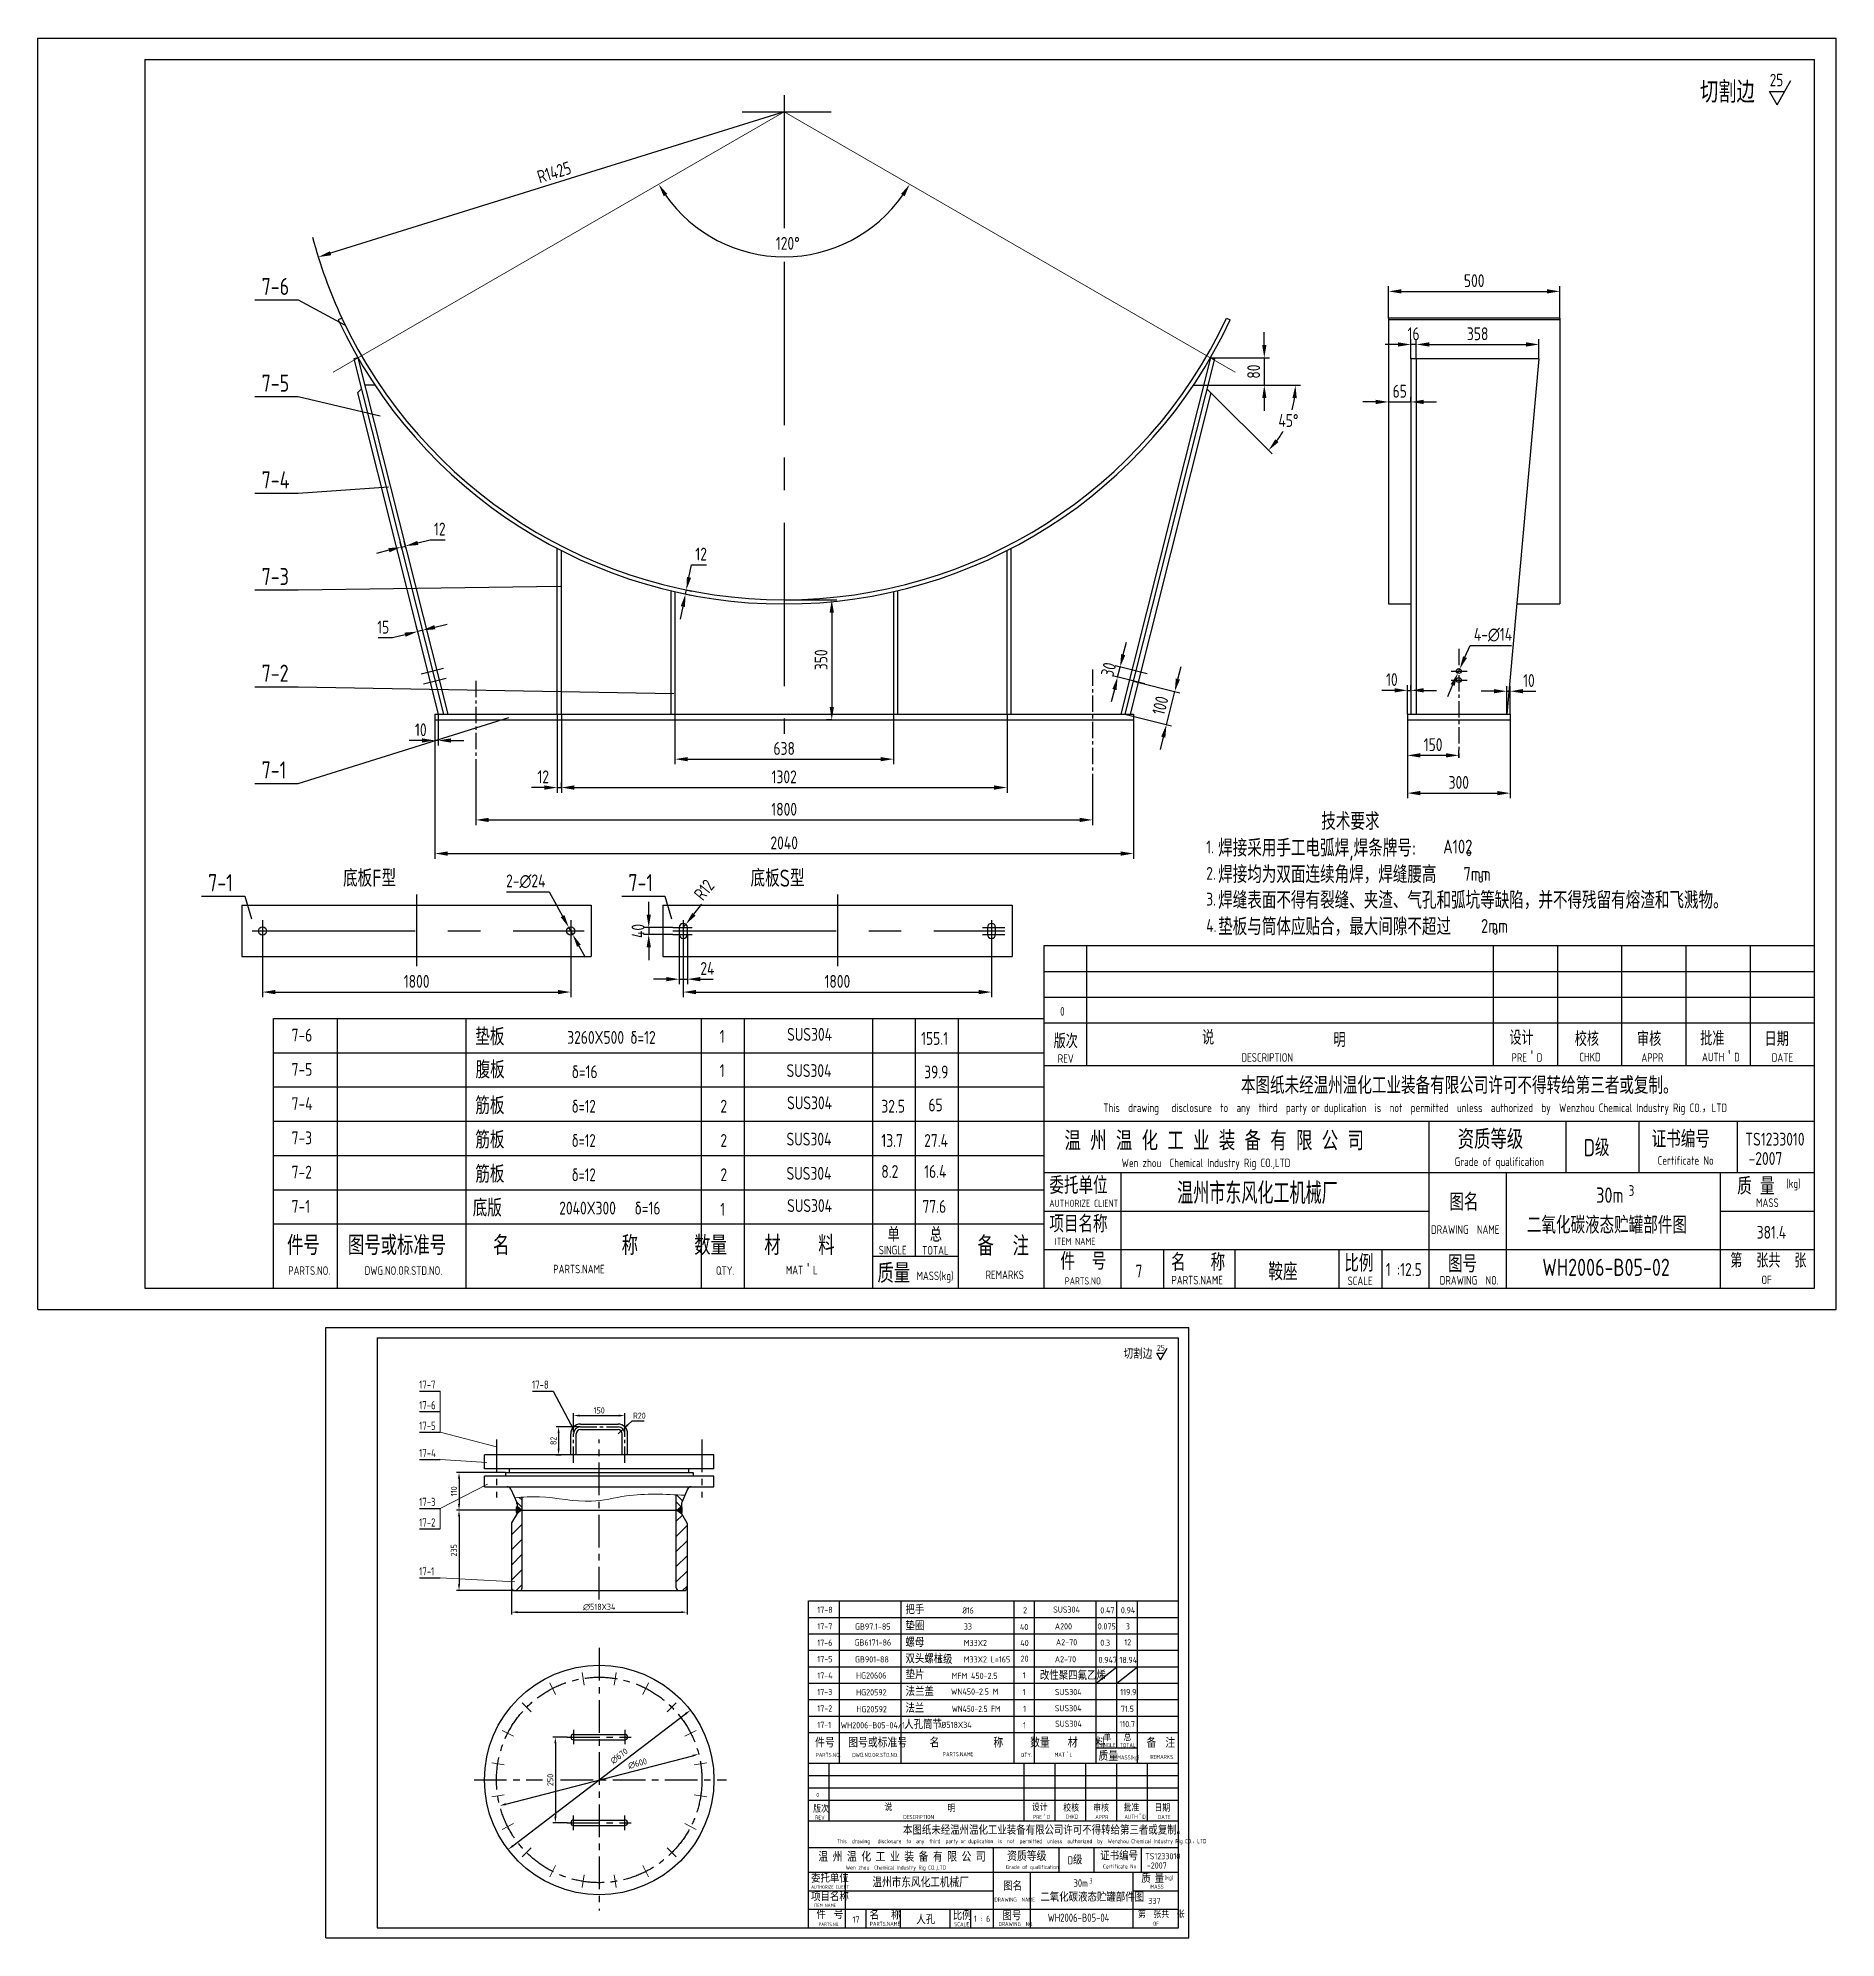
# Model space of a CAD drawing. Extents: x 10474 to 45536, y -10608 to 12499.
# Drawn here: x 40286 to 45536, y 3968 to 9516 of the extents above; entities that cross this region are included whole.
import ezdxf

# ---------------------------------------------------------------- set-up
doc = ezdxf.new("R2010")
doc.units = 0
doc.header["$LTSCALE"] = 15
doc.header["$MEASUREMENT"] = 0
doc.linetypes.add('CENTER', pattern=[50.8, 31.75, -6.35, 6.35, -6.35])
doc.layers.get('0').update_dxf_attribs({"linetype": 'CONTINUOUS'})
doc.layers.get('DEFPOINTS').update_dxf_attribs({"color": 3, "linetype": 'CONTINUOUS'})
for name, color, linetype in [('1', 3, 'CONTINUOUS'), ('DEVICE', 3, 'CONTINUOUS'), ('LAYERAXIS', 7, 'CENTER'), ('尺寸线', 7, 'CONTINUOUS'), ('文字', 7, 'CONTINUOUS')]:
    doc.layers.add(name, color=color, linetype=linetype)
doc.layers.add('5', color=7, linetype='CONTINUOUS', lineweight=9)
doc.styles.add('HZ', font='isocp.shx', dxfattribs={"width": 0.85, "bigfont": 'hztxt.shx'})
doc.dimstyles.new('D', dxfattribs={"dimtxt": 37.5, "dimasz": 37.5, "dimexe": 15, "dimexo": 0.1, "dimgap": 12.5, "dimtad": 1, "dimdec": 0, "dimzin": 0, "dimdsep": 46, "dimtxsty": 'HZ', "dimcen": 0, "dimadec": 0, "dimazin": 0, "dimtfac": 0.142857, "dimtdec": 0, "dimtix": 1, "dimtmove": 2, "dimatfit": 3, "dimfxl": 0, "dimtolj": 1, "dimtzin": 0, "dimarcsym": 0})
doc.dimstyles.new('L', dxfattribs={"dimtxt": 18, "dimasz": 18, "dimexe": 7.2, "dimexo": 0.1, "dimgap": 6, "dimtad": 1, "dimdec": 0, "dimzin": 0, "dimdsep": 46, "dimtxsty": 'HZ', "dimcen": 0, "dimadec": 0, "dimazin": 0, "dimtfac": 0.142857, "dimtdec": 4, "dimtix": 1, "dimtmove": 2, "dimatfit": 3, "dimfxl": 0, "dimtolj": 1, "dimtzin": 0, "dimarcsym": 0})
pattern_1 = [(135, (40251.4065, -5021.1448), (0.88388348, 0.88388348), []), (45, (40251.4065, -5021.1448), (0.88388348, -0.88388348), [])]

msp = doc.modelspace()

# ---------------------------------------------------------------- texts
at = {"style": 'HZ'}
for s, height, width, p in [('切割边', 62.5, 0.85, (45139.4, 9326.5)), ('25', 36.46, 0.85, (45342.7, 9374.6)), ('7-6', 50, 0.85, (40939.1, 8765.3)), ('7-5', 50, 0.85, (40939.1, 8483)), ('7-4', 50, 0.85, (40939.1, 8200.6)), ('7-3', 50, 0.85, (40939.1, 7918.3)), ('7-2', 50, 0.85, (40939.1, 7636)), ('7-1', 50, 0.85, (40939.1, 7353.6)), ('焊接采用手工电弧焊,焊条牌号:      。', 50, 0.85, (43732.2, 7125.6)), ('A102', 40.36, 0.85, (44389.2, 7134.6)), ('焊接均为双面连续角焊，焊缝腰高     。', 50, 0.85, (43732.2, 7048.4)), ('7-1', 50, 0.85, (40783, 7024.4)), ('底板F型', 50, 0.85, (41176.9, 7037.5)), ('7-1', 50, 0.85, (42010, 7024.4)), ('底板S型', 50, 0.85, (42366.8, 7037.5)), ('7mm', 40.36, 0.85, (44448.3, 7054.7)), ('焊缝表面不得有裂缝、夹渣、气孔和弧坑等缺陷，并不得残留有熔渣和飞溅物。', 50, 0.85, (43732.2, 6973.2)), ('垫板与筒体应贴合，最大间隙不超过     。', 50, 0.85, (43732.2, 6896)), ('2mm', 40.36, 0.85, (44499.6, 6903)), ('7-6', 37.5, 0.85, (41026.8, 6585.6)), ('垫板', 50, 0.85, (41563.2, 6574.5)), ('3260X500 δ=12', 37.5, 0.85, (41831.5, 6578.9)), ('1', 37.5, 0.85, (42276.7, 6582)), ('SUS304', 37.5, 0.85, (42473.5, 6587.9)), ('155.1', 37.5, 0.85, (42864.7, 6575.9)), ('7-5', 37.5, 0.85, (41026.8, 6485.6)), ('腹板', 50.01, 0.85, (41563.8, 6478.2)), ('δ=16', 37.5, 0.85, (41844.7, 6478.7)), ('1', 37.5, 0.85, (42276.7, 6482)), ('SUS304', 37.5, 0.85, (42471.8, 6482)), ('39.9', 37.5, 0.85, (42873.7, 6478)), ('7-4', 37.5, 0.85, (41026.8, 6385.6)), ('筋板', 50, 0.85, (41563.2, 6373.5)), ('δ=12', 37.5, 0.8, (41844.9, 6377.9)), ('2', 37.5, 0.85, (42278.8, 6378.1)), ('SUS304', 37.5, 0.85, (42473.5, 6387.9)), ('32.5', 37.5, 0.85, (42748.7, 6378)), ('65', 37.5, 0.85, (42886.2, 6381.8)), ('筋板', 50, 0.85, (41563.2, 6273.5)), ('7-3', 37.5, 0.85, (41026.8, 6285.6)), ('δ=12', 37.5, 0.8, (41844.9, 6277.9)), ('2', 37.5, 0.85, (42278.8, 6278.1)), ('SUS304', 37.5, 0.85, (42471.8, 6282)), ('13.7', 37.5, 0.85, (42748.7, 6278)), ('27.4', 37.5, 0.85, (42873.7, 6278)), ('TS1233010', 37.5, 0.85, (45271.5, 6281.8)), ('7-2', 37.5, 0.85, (41026.8, 6185.6)), ('筋板', 50, 0.85, (41563.2, 6173.5)), ('δ=12', 37.5, 0.8, (41844.9, 6177.9)), ('2', 37.5, 0.85, (42278.8, 6178.1)), ('SUS304', 37.5, 0.85, (42471.8, 6182)), ('8.2', 37.5, 0.85, (42748.7, 6187.5)), ('16.4', 37.5, 0.85, (42873.7, 6187.5)), ('-2007', 37.5, 0.85, (45281, 6225.4)), ('30m', 45, 0.85, (44835.8, 6114.7)), ('3', 31.2, 0.85, (44930.5, 6135)), ('7-1', 37.5, 0.85, (41026.8, 6085.6)), ('底版', 50, 0.85, (41555.5, 6074.8)), ('2040X300   δ=16', 37.5, 0.85, (41808.1, 6080.6)), ('1', 37.5, 0.85, (42278.3, 6077.2)), ('SUS304', 37.5, 0.85, (42473.5, 6087.9)), ('77.6', 37.5, 0.85, (42868.7, 6085.4)), ('二氧化碳液态贮罐部件图', 50, 0.85, (44633.5, 6024.8)), ('381.4', 37.5, 0.85, (45304.6, 6009.9)), ('鞍座', 50, 0.85, (43878.9, 5888.4)), ('1 :12.5', 37.5, 0.85, (44221.6, 5901.3)), ('WH2006-B05-02', 50, 0.85, (44678.6, 5901.5)), ('7', 37.5, 0.85, (43490.9, 5896.9)), ('切割边', 30, 0.85, (43455.8, 5659.5)), ('25', 17.5, 0.85, (43553.3, 5682.6)), ('17-7', 24, 0.85, (41399.4, 5571.9)), ('17-8', 24, 0.85, (41729, 5571.9)), ('17-6', 24, 0.85, (41399.4, 5511.9)), ('17-5', 24, 0.85, (41399.4, 5451.9)), ('17-4', 24, 0.85, (41399.4, 5372.3)), ('17-3', 24, 0.85, (41399.4, 5229.5)), ('17-2', 24, 0.85, (41399.4, 5169.5)), ('17-1', 24, 0.85, (41399.4, 5026.7)), ('把手', 24, 0.85, (42819.2, 4914.1)), ('17-8', 18, 0.85, (42561.7, 4917.5)), ('17-7', 18, 0.85, (42561.7, 4869.5)), ('GB97.1-85', 18, 0.85, (42671.8, 4868.7)), ('垫圈', 24, 0.85, (42819.1, 4866.6)), ('%%C16', 18, 0.8, (42984.9, 4915.5)), ('33', 18, 0.85, (42989.6, 4868.7)), ('40', 18, 0.85, (43153.4, 4867.3)), ('2', 18, 0.85, (43162.6, 4916.3)), ('SUS304', 18, 0.85, (43250.6, 4918.2)), ('A200', 18, 0.85, (43255.3, 4869.1)), ('0.075', 18, 0.85, (43380.6, 4869.2)), ('0.47', 18, 0.85, (43388.1, 4916.3)), ('0.94', 18, 0.85, (43448.1, 4916.3)), ('3', 18, 0.85, (43462.3, 4869.2)), ('17-6', 18, 0.85, (42561.7, 4821.5)), ('GB6171-86', 18, 0.85, (42670.5, 4822.1)), ('螺母', 24, 0.85, (42819.1, 4818.6)), ('M33X2', 18, 0.85, (42989.6, 4820.7)), ('40', 18, 0.85, (43154.4, 4820.8)), ('A2-70', 18, 0.85, (43258.5, 4822.9)), ('0.3', 18, 0.85, (43388, 4821.2)), ('12', 18, 0.85, (43458.2, 4822.6)), ('17-5', 18, 0.85, (42561.7, 4773.5)), ('GB901-88', 18, 0.85, (42671.8, 4772.7)), ('双头螺柱', 24, 0.85, (42819.1, 4770.6)), ('B', 18, 0.85, (42912.1, 4771.2)), ('级', 24, 0.85, (42928.7, 4768.8)), ('M33X2 L=165', 18, 0.85, (42989.6, 4772.7)), ('20', 18, 0.85, (43155.3, 4774.7)), ('A2-70', 18, 0.85, (43255.3, 4773.1)), ('0.947', 18, 0.85, (43382.8, 4771.2)), ('18.94', 18, 0.85, (43443.9, 4771.2)), ('17-4', 18, 0.85, (42561.7, 4725.5)), ('HG20606', 18, 0.85, (42674.9, 4725.7)), ('垫片', 24, 0.85, (42819.4, 4724.3)), ('MFM 450-2.5', 18, 0.85, (42954.3, 4724.6)), ('1', 18, 0.85, (43161.6, 4726.2)), ('改性聚四氟乙烯', 24, 0.85, (43211.6, 4722.1)), ('17-3', 18, 0.85, (42561.7, 4677.5)), ('HG20592', 18, 0.85, (42675.1, 4676.5)), ('法兰盖', 24, 0.85, (42819.5, 4675)), ('WN450-2.5 M', 18, 0.85, (42951.9, 4678.8)), ('1', 18, 0.85, (43161.4, 4677.2)), ('SUS304', 18, 0.85, (43255.6, 4677.5)), ('119.9', 18, 0.85, (43446.2, 4677.2)), ('17-2', 18, 0.85, (42561.7, 4629.5)), ('HG20592', 18, 0.85, (42675.9, 4627.5)), ('人孔筒节', 24, 0.85, (42815.5, 4578.7)), ('法兰', 24, 0.85, (42819.2, 4626.1)), ('WN450-2.5 FM', 18, 0.8, (42954.4, 4628.2)), ('1', 18, 0.85, (43162.6, 4628.3)), ('SUS304', 18, 0.85, (43255.3, 4630.2)), ('71.5', 18, 0.85, (43448.2, 4628.3)), ('17-1', 18, 0.85, (42561.7, 4581.5)), ('WH2006-B05-04/1', 18, 0.85, (42629.9, 4580.5)), ('  %%C518X34', 18, 0.85, (42902.1, 4581.5)), ('1', 18, 0.85, (43162.4, 4579.9)), ('SUS304', 18, 0.85, (43256.1, 4585)), ('110.7', 18, 0.85, (43443.8, 4583.8)), ('TS1233010', 18, 0.85, (43519.1, 4198.1)), ('-2007', 18, 0.85, (43523.7, 4171)), ('30m', 21.6, 0.85, (43310, 4117.9)), ('3', 15, 0.85, (43355.5, 4127.6)), ('二氧化碳液态贮罐部件图', 24, 0.85, (43212.9, 4074.7)), ('337', 18, 0.85, (43528.1, 4067.5)), ('17', 18, 0.85, (42664.4, 4013.3)), ('人孔', 24, 0.85, (42850.7, 4009.2)), ('1 : 6', 18, 0.85, (43018.7, 4015.4)), ('WH2006-B05-04', 24, 0.85, (43234.6, 4015.5))]:
    msp.add_text(s, height=height, dxfattribs=dict(at, width=width)).set_placement(p)
at = {"layer": '尺寸线', "style": 'HZ', "width": 0.75}
for height, p in [(62.5, (43612.4, 6111.5)), (30, (42722.8, 4116.3))]:
    msp.add_text('温州市东风化工机械厂', height=height, dxfattribs=at).set_placement(p)
at = {"layer": '文字', "linetype": 'ByBlock', "ltscale": 5, "style": 'HZ', "width": 0.85}
for s, height, p in [('技术要求', 50, (44033.3, 7203.5)), ('1.', 37.5, (43697.3, 7135)), ('2.', 37.5, (43697.3, 7057.8)), ('3.', 37.5, (43697.3, 6982.6)), ('4.', 37.5, (43697.3, 6905.4)), ('本图纸未经温州温化工业装备有限公司许可不得转给第三者或复制。', 50, (43798.6, 6432.5)), ('温 州 温 化 工 业 装 备 有 限 公 司', 56.25, (43283.4, 6267.7)), ('资质等级', 56.25, (44431.6, 6271.9)), ('证书编号', 50, (44998, 6275.8)), ('D级', 50, (44799.4, 6250.9)), ('委托单位', 50, (43239.2, 6140.6)), ('质 量', 50, (45247.7, 6138.5)), ('图名', 50, (44407.2, 6092.1)), ('项目名称', 50, (43239.2, 6028.1)), ('件号   图号或标准号     名            称      数量    材    料', 56.25, (41013.4, 5962.3)), ('备  注', 56.25, (43029.6, 5960.7)), ('质量', 56.25, (42737.3, 5880.7)), ('件  号     ', 50, (43271.5, 5919)), (' 名   称  ', 50, (43570.5, 5916.1)), ('比例', 50, (44100.5, 5913.6)), ('图号', 50, (44403.2, 5911.7)), ('第  张共  张', 41.67, (45227.4, 5925.5)), ('件号   图号或标准号     名            称      数量    材    料', 27, (42555.2, 4524.7)), ('备  注', 27, (43523, 4523.9)), ('质量', 27, (43382.7, 4485.6)), ('本图纸未经温州温化工业装备有限公司许可不得转给第三者或复制。', 24, (42812.1, 4270.4)), ('温 州 温 化 工 业 装 备 有 限 公 司', 27, (42564.8, 4191.3)), ('资质等级', 27, (43116, 4193.3)), ('证书编号', 24, (43387.9, 4195.2)), ('D级', 24, (43292.5, 4183.2)), ('委托单位', 24, (42543.6, 4130.3)), ('图名', 24, (43104.3, 4107)), ('质 量', 24, (43507.7, 4129.3)), ('项目名称', 24, (42543.6, 4076.3)), ('件  号     ', 24, (42559.1, 4023.9)), (' 名   称  ', 24, (42702.7, 4022.5)), ('比例', 24, (42957.1, 4021.3)), ('图号', 24, (43102.4, 4020.4)), ('第  张共  张', 20, (43498, 4027))]:
    msp.add_text(s, height=height, dxfattribs=at).set_placement(p)
at = {"layer": '文字', "linetype": 'ByBlock', "style": 'HZ', "width": 0.85}
for s, height, p in [('0', 25, (43270.7, 6661.2)), ('版次', 41.67, (43251.7, 6566.1)), ('说', 41.7, (43685, 6576.6)), ('明', 41.7, (44068.9, 6569.6)), ('设计', 41.67, (44582.5, 6575.9)), ('校核', 41.67, (44773.4, 6572.4)), ('审核', 41.67, (44955.2, 6572.4)), ('批准', 41.67, (45139.7, 6573.8)), ('日期', 41.67, (45327.9, 6572.4)), ('REV', 25, (43263.8, 6523.5)), ('DESCRIPTION', 25, (43800.1, 6526.6)), ('PRE＇D', 25, (44588.6, 6526.4)), ('CHKD', 25, (44786.7, 6527.8)), ('APPR', 25, (44967.9, 6526.4)), ('AUTH＇D', 25, (45144.9, 6527.8)), ('DATE', 25, (45348.6, 6526.4)), ('This  drawing   disclosure  to  any  third  party or duplication  is  not  permitted  unless  authorized  by  Wenzhou Chemical Industry Rig CO.，LTD', 25, (43396.9, 6379.7)), ('Wen zhou  Chemical Industry Rig CO.,LTD', 25, (43450.3, 6218.9)), ('Grade of qualification', 25, (44422.8, 6222.3)), ('Certificate No', 25, (45015.2, 6225.9)), ('(kg)', 25, (45390.9, 6158.4)), ('AUTHORIZE CLIENT', 20.833, (43239.1, 6102.8)), ('MASS', 25, (45302.9, 6102.7)), ('单', 41.7, (42767, 6001.3)), ('总', 41.7, (42890.4, 6001)), ('DRAWING  NAME', 25, (44353.9, 6024.1)), ('ITEM NAME', 20.83, (43255.3, 5991.7)), ('SINGLE', 25, (42741.1, 5964.3)), ('TOTAL', 25, (42867.9, 5963.4)), ('PARTS.NO.', 25, (41016.7, 5904.4)), ('DWG.NO.OR.STD.NO.', 25, (41239.9, 5904.4)), ('PARTS.NAME', 25, (41790.6, 5908.8)), ('QTY.', 25, (42265.5, 5904.4)), ('MAT＇L', 25, (42469.8, 5905.9)), ('MASS(kg)', 25, (42851.4, 5889.1)), ('REMARKS', 25, (43053.1, 5892)), ('PARTS.NO.', 20.83, (43284.4, 5876.2)), ('PARTS.NAME', 25, (43595.7, 5876.5)), ('SCALE', 25, (44110, 5874.4)), ('DRAWING  NO.', 25, (44379.1, 5875.9)), ('OF', 25, (45318.5, 5877.4)), ('单', 20, (43397, 4543.4)), ('总', 20, (43456.2, 4543.3)), ('PARTS.NO.', 12, (42556.8, 4496.9)), ('DWG.NO.OR.STD.NO.', 12, (42664, 4496.9)), ('PARTS.NAME', 12, (42928.3, 4499)), ('QTY.', 12, (43156.3, 4496.9)), ('MAT＇L', 12, (43254.4, 4497.7)), ('SINGLE', 12, (43384.6, 4525.7)), ('MASS(kg)', 12, (43437.5, 4489.5)), ('TOTAL', 12, (43445.4, 4525.3)), ('REMARKS', 12, (43534.3, 4491)), ('0', 12, (42558.8, 4380.2)), ('版次', 20, (42549.6, 4334.5)), ('说', 20, (42757.6, 4339.6)), ('DESCRIPTION', 12, (42812.9, 4315.6)), ('明', 20, (42941.9, 4336.2)), ('设计', 20, (43188.4, 4339.2)), ('PRE＇D', 12, (43191.3, 4315.5)), ('校核', 20, (43280, 4337.5)), ('CHKD', 12, (43286.4, 4316.2)), ('审核', 20, (43367.3, 4337.5)), ('APPR', 12, (43373.4, 4315.5)), ('批准', 20, (43455.9, 4338.2)), ('AUTH＇D', 12, (43458.4, 4316.2)), ('日期', 20, (43546.2, 4337.5)), ('DATE', 12, (43556.2, 4315.5)), ('REV', 12, (42555.5, 4314.1)), ('This  drawing   disclosure  to  any  third  party or duplication  is  not  permitted  unless  authorized  by  Wenzhou Chemical Industry Rig CO.，LTD', 12, (42619.4, 4245)), ('Wen zhou  Chemical Industry Rig CO.,LTD', 12, (42644.9, 4167.9)), ('Grade of qualification', 12, (43111.8, 4169.5)), ('Certificate No', 12, (43396.1, 4171.2)), ('AUTHORIZE CLIENT', 10, (42543.6, 4112.1)), ('MASS', 12, (43534.2, 4112.1)), ('(kg)', 12, (43576.4, 4138.8)), ('ITEM NAME', 10, (42551.4, 4058.8)), ('DRAWING  NAME', 12, (43078.7, 4074.3)), ('PARTS.NO.', 10, (42565.3, 4003.4)), ('PARTS.NAME', 12, (42714.8, 4003.5)), ('SCALE', 12, (42961.6, 4002.5)), ('DRAWING  NO.', 12, (43090.8, 4003.2)), ('OF', 12, (43541.7, 4004))]:
    msp.add_text(s, height=height, dxfattribs=at).set_placement(p)

# ---------------------------------------------------------------- blocks, each defined once
blk = doc.blocks.new('*D133')
at = {"color": 0, "linetype": 'ByBlock'}
for p, q in [((41668.4, 4920.7), (41668.4, 4842.5)), ((42181.3, 4920.7), (42181.3, 4842.5)), ((41686.4, 4849.7), (42163.3, 4849.7))]:
    blk.add_line(p, q, dxfattribs=at)
for points in [[(41686.4, 4852.7), (41686.4, 4846.7), (41668.4, 4849.7)], [(42163.3, 4852.7), (42163.3, 4846.7), (42181.3, 4849.7)]]:
    blk.add_solid(points, dxfattribs=at)
at = {"layer": 'DEFPOINTS', "color": 0, "linetype": 'ByBlock'}
for p in [(41668.4, 4920.8), (42181.3, 4920.8), (42181.3, 4849.7)]:
    blk.add_point(p, dxfattribs=at)
at = {"color": 0, "linetype": 'ByBlock', "insert": (41924.9, 4864.7), "char_height": 18, "attachment_point": 5, "style": 'HZ'}
blk.add_mtext('\\A1;∅518X34', dxfattribs=at)
blk = doc.blocks.new('*D134')
at = {"color": 0, "linetype": 'ByBlock'}
for p, q in [((41697.8, 5147.8), (41508.4, 5147.8)), ((41515.6, 5129.8), (41515.6, 4930.8)), ((41676.3, 4912.8), (41508.4, 4912.8))]:
    blk.add_line(p, q, dxfattribs=at)
for points in [[(41512.6, 5129.8), (41518.6, 5129.8), (41515.6, 5147.8)], [(41512.6, 4930.8), (41518.6, 4930.8), (41515.6, 4912.8)]]:
    blk.add_solid(points, dxfattribs=at)
at = {"layer": 'DEFPOINTS', "color": 0, "linetype": 'ByBlock'}
for p in [(41697.9, 5147.8), (41515.6, 4912.8), (41676.4, 4912.8)]:
    blk.add_point(p, dxfattribs=at)
at = {"color": 0, "linetype": 'ByBlock', "insert": (41500.6, 5030.3), "char_height": 18, "attachment_point": 5, "rotation": 90, "style": 'HZ'}
blk.add_mtext('\\A1;235', dxfattribs=at)
blk = doc.blocks.new('*D135')
at = {"color": 0, "linetype": 'ByBlock'}
for p, q in [((41650.8, 5257.8), (41508.4, 5257.8)), ((41515.6, 5239.8), (41515.6, 5165.8)), ((41515.5, 5147.8), (41508.4, 5147.8))]:
    blk.add_line(p, q, dxfattribs=at)
for points in [[(41512.6, 5239.8), (41518.6, 5239.8), (41515.6, 5257.8)], [(41512.6, 5165.8), (41518.6, 5165.8), (41515.6, 5147.8)]]:
    blk.add_solid(points, dxfattribs=at)
at = {"layer": 'DEFPOINTS', "color": 0, "linetype": 'ByBlock'}
for p in [(41650.9, 5257.8), (41515.6, 5147.8), (41515.6, 5147.8)]:
    blk.add_point(p, dxfattribs=at)
at = {"color": 0, "linetype": 'ByBlock', "insert": (41500.6, 5202.8), "char_height": 18, "attachment_point": 5, "rotation": 90, "style": 'HZ'}
blk.add_mtext('\\A1;110', dxfattribs=at)
blk = doc.blocks.new('*D136')
at = {"color": 0, "linetype": 'ByBlock'}
blk.add_line((41672.9, 4237.4), (42176.8, 4622.3), dxfattribs=at)
for points in [[(42174.9, 4624.7), (42178.6, 4619.9), (42191.1, 4633.2)], [(41671.1, 4239.8), (41674.8, 4235), (41658.6, 4226.5)]]:
    blk.add_solid(points, dxfattribs=at)
at = {"layer": 'DEFPOINTS', "color": 0, "linetype": 'ByBlock'}
for p in [(42191.1, 4633.2), (41658.6, 4226.5)]:
    blk.add_point(p, dxfattribs=at)
at = {"color": 0, "linetype": 'ByBlock', "insert": (41983, 4499.4), "char_height": 18, "attachment_point": 5, "rotation": 37.3753, "style": 'HZ'}
blk.add_mtext('\\A1;∅670', dxfattribs=at)
blk = doc.blocks.new('*D137')
at = {"color": 0, "linetype": 'ByBlock'}
blk.add_line((41651.9, 4359.1), (42197.8, 4500.6), dxfattribs=at)
for points in [[(42197.1, 4503.5), (42198.6, 4497.7), (42215.3, 4505.1)], [(41651.1, 4362), (41652.6, 4356.2), (41634.5, 4354.6)]]:
    blk.add_solid(points, dxfattribs=at)
at = {"layer": 'DEFPOINTS', "color": 0, "linetype": 'ByBlock'}
for p in [(42215.3, 4505.1), (41634.5, 4354.6)]:
    blk.add_point(p, dxfattribs=at)
at = {"color": 0, "linetype": 'ByBlock', "insert": (42036.6, 4477.6), "char_height": 18, "attachment_point": 5, "rotation": 14.536, "style": 'HZ'}
blk.add_mtext('\\A1;∅600', dxfattribs=at)
blk = doc.blocks.new('*D169')
at = {"color": 0, "linetype": 'ByBlock'}
for p, q in [((41849.9, 5445.1), (41849.9, 5500.8)), ((41867.9, 5493.6), (41981.9, 5493.6)), ((41999.9, 5441), (41999.9, 5500.8))]:
    blk.add_line(p, q, dxfattribs=at)
for points in [[(41867.9, 5496.6), (41867.9, 5490.6), (41849.9, 5493.6)], [(41981.9, 5496.6), (41981.9, 5490.6), (41999.9, 5493.6)]]:
    blk.add_solid(points, dxfattribs=at)
at = {"layer": 'DEFPOINTS', "color": 0, "linetype": 'ByBlock'}
for p in [(41999.9, 5493.6), (41849.9, 5445), (41999.9, 5440.9)]:
    blk.add_point(p, dxfattribs=at)
at = {"color": 0, "linetype": 'ByBlock', "insert": (41924.9, 5508.6), "char_height": 18, "attachment_point": 5, "style": 'HZ'}
blk.add_mtext('\\A1;150', dxfattribs=at)
blk = doc.blocks.new('*D170')
at = {"color": 0, "linetype": 'ByBlock'}
for p, q in [((41868.2, 5460.7), (41799.1, 5460.7)), ((41806.3, 5442.7), (41806.3, 5396.7)), ((41797.8, 5378.7), (41813.5, 5378.7))]:
    blk.add_line(p, q, dxfattribs=at)
for points in [[(41803.3, 5442.7), (41809.3, 5442.7), (41806.3, 5460.7)], [(41803.3, 5396.7), (41809.3, 5396.7), (41806.3, 5378.7)]]:
    blk.add_solid(points, dxfattribs=at)
at = {"layer": 'DEFPOINTS', "color": 0, "linetype": 'ByBlock'}
for p in [(41868.3, 5460.7), (41797.7, 5378.7), (41806.3, 5378.7)]:
    blk.add_point(p, dxfattribs=at)
at = {"color": 0, "linetype": 'ByBlock', "insert": (41791.3, 5419.7), "char_height": 18, "attachment_point": 5, "rotation": 90, "style": 'HZ'}
blk.add_mtext('\\A1;82', dxfattribs=at)
blk = doc.blocks.new('*D171')
at = {"color": 0, "linetype": 'ByBlock'}
for p, q in [((41831.6, 4554.8), (41789.7, 4554.8)), ((41796.9, 4536.8), (41796.9, 4322.8)), ((41831.6, 4304.8), (41789.7, 4304.8))]:
    blk.add_line(p, q, dxfattribs=at)
for points in [[(41793.9, 4536.8), (41799.9, 4536.8), (41796.9, 4554.8)], [(41793.9, 4322.8), (41799.9, 4322.8), (41796.9, 4304.8)]]:
    blk.add_solid(points, dxfattribs=at)
at = {"layer": 'DEFPOINTS', "color": 0, "linetype": 'ByBlock'}
for p in [(41831.7, 4554.8), (41796.9, 4304.8), (41831.7, 4304.8)]:
    blk.add_point(p, dxfattribs=at)
at = {"color": 0, "linetype": 'ByBlock', "insert": (41781.9, 4429.8), "char_height": 18, "attachment_point": 5, "rotation": 90, "style": 'HZ'}
blk.add_mtext('\\A1;250', dxfattribs=at)
blk = doc.blocks.new('*D172')
at = {"color": 0, "linetype": 'ByBlock'}
for p, q in [((41979.9, 5440.7), (41994.7, 5454)), ((42008.1, 5466.1), (42021.5, 5478.1)), ((42021.5, 5478.1), (42056.6, 5478.1))]:
    blk.add_line(p, q, dxfattribs=at)
blk.add_solid([(42006.1, 5468.3), (42010.1, 5463.8), (41994.7, 5454)], dxfattribs=at)
at = {"layer": 'DEFPOINTS', "color": 0, "linetype": 'ByBlock'}
for p in [(41979.9, 5440.7), (41994.7, 5454)]:
    blk.add_point(p, dxfattribs=at)
at = {"color": 0, "linetype": 'ByBlock', "insert": (42042.1, 5493.1), "char_height": 18, "attachment_point": 5, "style": 'HZ'}
blk.add_mtext('\\A1;R20', dxfattribs=at)
blk = doc.blocks.new('*D139')
at = {"color": 0, "linetype": 'ByBlock'}
for p, q in [((41445, 7525.2), (41445, 7119.5)), ((43485, 7525.1), (43485, 7119.5)), ((41482.5, 7134.5), (43447.5, 7134.5))]:
    blk.add_line(p, q, dxfattribs=at)
for points in [[(41482.5, 7140.7), (41482.5, 7128.2), (41445, 7134.5)], [(43447.5, 7140.7), (43447.5, 7128.2), (43485, 7134.5)]]:
    blk.add_solid(points, dxfattribs=at)
at = {"layer": 'DEFPOINTS', "color": 0, "linetype": 'ByBlock'}
for p in [(41445, 7525.3), (43485, 7525.2), (43485, 7134.5)]:
    blk.add_point(p, dxfattribs=at)
at = {"color": 0, "linetype": 'ByBlock', "insert": (42465, 7165.7), "char_height": 37.5, "attachment_point": 5, "style": 'HZ'}
blk.add_mtext('\\A1;2040', dxfattribs=at)
blk = doc.blocks.new('*D138')
at = {"color": 0, "linetype": 'ByBlock'}
for p, q in [((41565, 7367.2), (41565, 7217.7)), ((43365, 7367.2), (43365, 7217.7)), ((41602.5, 7232.7), (43327.5, 7232.7))]:
    blk.add_line(p, q, dxfattribs=at)
for points in [[(41602.5, 7238.9), (41602.5, 7226.4), (41565, 7232.7)], [(43327.5, 7238.9), (43327.5, 7226.4), (43365, 7232.7)]]:
    blk.add_solid(points, dxfattribs=at)
at = {"layer": 'DEFPOINTS', "color": 0, "linetype": 'ByBlock'}
for p in [(41565, 7367.3), (43365, 7367.3), (43365, 7232.7)]:
    blk.add_point(p, dxfattribs=at)
at = {"color": 0, "linetype": 'ByBlock', "insert": (42465, 7263.9), "char_height": 37.5, "attachment_point": 5, "style": 'HZ'}
blk.add_mtext('\\A1;1800', dxfattribs=at)
blk = doc.blocks.new('*D140')
at = {"color": 0, "linetype": 'ByBlock'}
blk.add_line((42465, 9300.2), (41140.4, 8887.2), dxfattribs=at)
blk.add_solid([(41138.6, 8893.1), (41142.3, 8881.2), (41104.6, 8876)], dxfattribs=at)
at = {"layer": 'DEFPOINTS', "color": 0, "linetype": 'ByBlock'}
for p in [(42465, 9300.2), (41104.6, 8876)]:
    blk.add_point(p, dxfattribs=at)
at = {"color": 0, "linetype": 'ByBlock', "insert": (41793.4, 9123.5), "char_height": 37.5, "attachment_point": 5, "rotation": 17.3173, "style": 'HZ'}
blk.add_mtext('\\A1;R1425', dxfattribs=at)
blk = doc.blocks.new('*D141')
at = {"color": 0, "linetype": 'ByBlock'}
for p, q in [((41814.4, 7541.1), (41814.4, 7312.1)), ((43115.6, 7541.1), (43115.6, 7312.1)), ((41851.9, 7327.1), (43078.1, 7327.1))]:
    blk.add_line(p, q, dxfattribs=at)
for points in [[(41851.9, 7333.4), (41851.9, 7320.9), (41814.4, 7327.1)], [(43078.1, 7333.4), (43078.1, 7320.9), (43115.6, 7327.1)]]:
    blk.add_solid(points, dxfattribs=at)
at = {"layer": 'DEFPOINTS', "color": 0, "linetype": 'ByBlock'}
for p in [(41814.4, 7541.2), (43115.6, 7541.2), (43115.6, 7327.1)]:
    blk.add_point(p, dxfattribs=at)
at = {"color": 0, "linetype": 'ByBlock', "insert": (42465, 7358.4), "char_height": 37.5, "attachment_point": 5, "style": 'HZ'}
blk.add_mtext('\\A1;1302', dxfattribs=at)
blk = doc.blocks.new('*D142')
at = {"color": 0, "linetype": 'ByBlock'}
for p, q in [((41802.4, 7541.1), (41802.4, 7312.1)), ((41764.9, 7327.1), (41727.4, 7327.1)), ((41802.4, 7327.1), (41814.4, 7327.1)), ((41802.4, 7327.1), (41814.4, 7327.1)), ((41814.4, 7327.2), (41814.4, 7342.1)), ((41851.9, 7327.1), (41889.4, 7327.1))]:
    blk.add_line(p, q, dxfattribs=at)
for points in [[(41764.9, 7333.4), (41764.9, 7320.9), (41802.4, 7327.1)], [(41851.9, 7333.4), (41851.9, 7320.9), (41814.4, 7327.1)]]:
    blk.add_solid(points, dxfattribs=at)
at = {"layer": 'DEFPOINTS', "color": 0, "linetype": 'ByBlock'}
for p in [(41802.4, 7541.2), (41814.4, 7327.1), (41814.4, 7327.1)]:
    blk.add_point(p, dxfattribs=at)
at = {"color": 0, "linetype": 'ByBlock', "insert": (41761.4, 7358.4), "char_height": 37.5, "attachment_point": 5, "style": 'HZ'}
blk.add_mtext('\\A1;12', dxfattribs=at)
blk = doc.blocks.new('*D143')
at = {"color": 0, "linetype": 'ByBlock'}
for p, q in [((41455, 7541.1), (41455, 7449.6)), ((41407.5, 7464.6), (41370, 7464.6)), ((41445, 7469.2), (41445, 7449.6)), ((41455, 7464.6), (41445, 7464.6)), ((41455, 7464.6), (41445, 7464.6)), ((41492.5, 7464.6), (41530, 7464.6))]:
    blk.add_line(p, q, dxfattribs=at)
for points in [[(41407.5, 7470.9), (41407.5, 7458.4), (41445, 7464.6)], [(41492.5, 7470.9), (41492.5, 7458.4), (41455, 7464.6)]]:
    blk.add_solid(points, dxfattribs=at)
at = {"layer": 'DEFPOINTS', "color": 0, "linetype": 'ByBlock'}
for p in [(41455, 7541.2), (41445, 7469.3), (41445, 7464.6)]:
    blk.add_point(p, dxfattribs=at)
at = {"color": 0, "linetype": 'ByBlock', "insert": (41404, 7495.9), "char_height": 37.5, "attachment_point": 5, "style": 'HZ'}
blk.add_mtext('\\A1;10', dxfattribs=at)
blk = doc.blocks.new('*D144')
at = {"color": 0, "linetype": 'ByBlock'}
for p, q in [((43614.6, 7644.1), (43623.8, 7680.4)), ((43484.5, 7638.1), (43620, 7604)), ((43581.1, 7510.7), (43605.5, 7607.7)), ((43460.1, 7541.2), (43595.6, 7507.1)), ((43571.9, 7474.4), (43562.7, 7438))]:
    blk.add_line(p, q, dxfattribs=at)
for points in [[(43608.5, 7645.6), (43620.7, 7642.5), (43605.5, 7607.7)], [(43565.8, 7475.9), (43578, 7472.8), (43581.1, 7510.7)]]:
    blk.add_solid(points, dxfattribs=at)
at = {"layer": 'DEFPOINTS', "color": 0, "linetype": 'ByBlock'}
for p in [(43484.4, 7638.2), (43605.5, 7607.7), (43460, 7541.2)]:
    blk.add_point(p, dxfattribs=at)
at = {"color": 0, "linetype": 'ByBlock', "insert": (43563, 7566.8), "char_height": 37.5, "attachment_point": 5, "rotation": 75.8743, "style": 'HZ'}
blk.add_mtext('\\A1;100', dxfattribs=at)
blk = doc.blocks.new('*D145')
at = {"color": 0, "linetype": 'ByBlock'}
for p, q in [((43455, 7715.2), (43464.1, 7751.5)), ((43459.2, 7675.4), (43431.3, 7682.5)), ((43438.5, 7649.7), (43445.8, 7678.8)), ((43429.4, 7613.3), (43420.2, 7577)), ((43451.9, 7646.3), (43424, 7653.4))]:
    blk.add_line(p, q, dxfattribs=at)
for points in [[(43448.9, 7716.7), (43461, 7713.6), (43445.8, 7678.8)], [(43423.3, 7614.9), (43435.4, 7611.8), (43438.5, 7649.7)]]:
    blk.add_solid(points, dxfattribs=at)
at = {"layer": 'DEFPOINTS', "color": 0, "linetype": 'ByBlock'}
for p in [(43445.8, 7678.8), (43459.3, 7675.4), (43452, 7646.3)]:
    blk.add_point(p, dxfattribs=at)
at = {"color": 0, "linetype": 'ByBlock', "insert": (43411.9, 7671.9), "char_height": 37.5, "attachment_point": 5, "rotation": 75.8743, "style": 'HZ'}
blk.add_mtext('\\A1;30', dxfattribs=at)
blk = doc.blocks.new('*D146')
at = {"color": 0, "linetype": 'ByBlock'}
for p, q in [((44452.9, 7707.9), (44468.1, 7742.2)), ((44468.1, 7742.2), (44588.9, 7742.2)), ((44432, 7660.9), (44437.6, 7673.6)), ((44416.7, 7626.6), (44401.5, 7592.3))]:
    blk.add_line(p, q, dxfattribs=at)
for points in [[(44411, 7629.1), (44422.5, 7624), (44432, 7660.9)], [(44447.1, 7710.5), (44458.6, 7705.4), (44437.6, 7673.6)]]:
    blk.add_solid(points, dxfattribs=at)
at = {"layer": 'DEFPOINTS', "color": 0, "linetype": 'ByBlock'}
for p in [(44432, 7660.9), (44437.6, 7673.6)]:
    blk.add_point(p, dxfattribs=at)
at = {"color": 0, "linetype": 'ByBlock', "insert": (44534.8, 7773.4), "char_height": 37.5, "attachment_point": 5, "style": 'HZ'}
blk.add_mtext('\\A1;4-∅14', dxfattribs=at)
blk = doc.blocks.new('*D147')
at = {"color": 0, "linetype": 'ByBlock'}
for p, q in [((42187, 7940.8), (42194.7, 7977.5)), ((42194.7, 7977.5), (42237.8, 7977.5)), ((42171.3, 7893.5), (42191.6, 7889.3)), ((42173.7, 7905.3), (42194, 7901)), ((42176.9, 7892.4), (42179.3, 7904.1)), ((42169.2, 7855.6), (42161.5, 7818.9))]:
    blk.add_line(p, q, dxfattribs=at)
for points in [[(42180.9, 7942.1), (42193.1, 7939.5), (42179.3, 7904.1)], [(42163.1, 7856.9), (42175.3, 7854.4), (42176.9, 7892.4)]]:
    blk.add_solid(points, dxfattribs=at)
at = {"layer": 'DEFPOINTS', "color": 0, "linetype": 'ByBlock'}
for p in [(42171.2, 7893.5), (42173.6, 7905.3), (42176.9, 7892.4)]:
    blk.add_point(p, dxfattribs=at)
at = {"color": 0, "linetype": 'ByBlock', "insert": (42222.5, 8008.8), "char_height": 37.5, "attachment_point": 5, "style": 'HZ'}
blk.add_mtext('\\A1;12', dxfattribs=at)
blk = doc.blocks.new('*D148')
at = {"color": 0, "linetype": 'ByBlock'}
for p, q in [((44284.8, 7525.1), (44284.8, 7295.9)), ((44584.8, 7525.1), (44584.8, 7295.9)), ((44322.3, 7310.9), (44547.3, 7310.9))]:
    blk.add_line(p, q, dxfattribs=at)
for points in [[(44322.3, 7317.2), (44322.3, 7304.7), (44284.8, 7310.9)], [(44547.3, 7317.2), (44547.3, 7304.7), (44584.8, 7310.9)]]:
    blk.add_solid(points, dxfattribs=at)
at = {"layer": 'DEFPOINTS', "color": 0, "linetype": 'ByBlock'}
for p in [(44284.8, 7525.2), (44584.8, 7525.2), (44584.8, 7310.9)]:
    blk.add_point(p, dxfattribs=at)
at = {"color": 0, "linetype": 'ByBlock', "insert": (44434.8, 7342.2), "char_height": 37.5, "attachment_point": 5, "style": 'HZ'}
blk.add_mtext('\\A1;300', dxfattribs=at)
blk = doc.blocks.new('*D149')
at = {"color": 0, "linetype": 'ByBlock'}
for p, q in [((44284.8, 7525), (44284.8, 7406.1)), ((44434.8, 7414.1), (44434.8, 7436.1)), ((44397.3, 7421.1), (44322.3, 7421.1))]:
    blk.add_line(p, q, dxfattribs=at)
for points in [[(44322.3, 7427.4), (44322.3, 7414.9), (44284.8, 7421.1)], [(44397.3, 7427.4), (44397.3, 7414.9), (44434.8, 7421.1)]]:
    blk.add_solid(points, dxfattribs=at)
at = {"layer": 'DEFPOINTS', "color": 0, "linetype": 'ByBlock'}
for p in [(44284.8, 7525.1), (44284.8, 7421.1), (44434.8, 7414)]:
    blk.add_point(p, dxfattribs=at)
at = {"color": 0, "linetype": 'ByBlock', "insert": (44359.8, 7452.4), "char_height": 37.5, "attachment_point": 5, "style": 'HZ'}
blk.add_mtext('\\A1;150', dxfattribs=at)
blk = doc.blocks.new('*D150')
at = {"color": 0, "linetype": 'ByBlock'}
for p, q in [((44247.3, 7611), (44209.8, 7611)), ((44284.8, 7541.3), (44284.8, 7626)), ((44284.8, 7611), (44294.8, 7611)), ((44284.8, 7611), (44294.8, 7611)), ((44294.8, 7611.1), (44294.8, 7626)), ((44332.3, 7611), (44369.8, 7611))]:
    blk.add_line(p, q, dxfattribs=at)
for points in [[(44247.3, 7617.3), (44247.3, 7604.8), (44284.8, 7611)], [(44332.3, 7617.3), (44332.3, 7604.8), (44294.8, 7611)]]:
    blk.add_solid(points, dxfattribs=at)
at = {"layer": 'DEFPOINTS', "color": 0, "linetype": 'ByBlock'}
for p in [(44294.8, 7611), (44294.8, 7611), (44284.8, 7541.2)]:
    blk.add_point(p, dxfattribs=at)
at = {"color": 0, "linetype": 'ByBlock', "insert": (44239.3, 7642.3), "char_height": 37.5, "attachment_point": 5, "style": 'HZ'}
blk.add_mtext('\\A1;10', dxfattribs=at)
blk = doc.blocks.new('*D151')
at = {"color": 0, "linetype": 'ByBlock'}
for p, q in [((44537.3, 7608.4), (44499.8, 7608.4)), ((44574.8, 7541.3), (44574.8, 7623.4)), ((44574.8, 7608.4), (44584.8, 7608.4)), ((44574.8, 7608.4), (44584.8, 7608.4)), ((44584.8, 7541.3), (44584.8, 7623.4)), ((44622.3, 7608.4), (44659.8, 7608.4))]:
    blk.add_line(p, q, dxfattribs=at)
for points in [[(44537.3, 7614.7), (44537.3, 7602.2), (44574.8, 7608.4)], [(44622.3, 7614.7), (44622.3, 7602.2), (44584.8, 7608.4)]]:
    blk.add_solid(points, dxfattribs=at)
at = {"layer": 'DEFPOINTS', "color": 0, "linetype": 'ByBlock'}
for p in [(44584.8, 7608.4), (44574.8, 7541.2), (44584.8, 7541.2)]:
    blk.add_point(p, dxfattribs=at)
at = {"color": 0, "linetype": 'ByBlock', "insert": (44639.6, 7639.7), "char_height": 37.5, "attachment_point": 5, "style": 'HZ'}
blk.add_mtext('\\A1;10', dxfattribs=at)
blk = doc.blocks.new('*D152')
at = {"color": 0, "linetype": 'ByBlock'}
for p, q in [((44310.8, 8578.8), (44310.8, 8635.9)), ((44348.3, 8620.9), (44631.3, 8620.9)), ((44668.8, 8578.8), (44668.8, 8635.9))]:
    blk.add_line(p, q, dxfattribs=at)
for points in [[(44348.3, 8627.1), (44348.3, 8614.6), (44310.8, 8620.9)], [(44631.3, 8627.1), (44631.3, 8614.6), (44668.8, 8620.9)]]:
    blk.add_solid(points, dxfattribs=at)
at = {"layer": 'DEFPOINTS', "color": 0, "linetype": 'ByBlock'}
for p in [(44668.8, 8620.9), (44310.8, 8578.7), (44668.8, 8578.7)]:
    blk.add_point(p, dxfattribs=at)
at = {"color": 0, "linetype": 'ByBlock', "insert": (44489.8, 8652.1), "char_height": 37.5, "attachment_point": 5, "style": 'HZ'}
blk.add_mtext('\\A1;358', dxfattribs=at)
blk = doc.blocks.new('*D153')
at = {"color": 0, "linetype": 'ByBlock'}
for p, q in [((44229.8, 8698), (44229.8, 8790.8)), ((44267.3, 8775.8), (44692.3, 8775.8)), ((44729.8, 8698), (44729.8, 8790.8))]:
    blk.add_line(p, q, dxfattribs=at)
for points in [[(44267.3, 8782.1), (44267.3, 8769.6), (44229.8, 8775.8)], [(44692.3, 8782.1), (44692.3, 8769.6), (44729.8, 8775.8)]]:
    blk.add_solid(points, dxfattribs=at)
at = {"layer": 'DEFPOINTS', "color": 0, "linetype": 'ByBlock'}
for p in [(44729.8, 8775.8), (44229.8, 8697.9), (44729.8, 8697.9)]:
    blk.add_point(p, dxfattribs=at)
at = {"color": 0, "linetype": 'ByBlock', "insert": (44479.8, 8807.1), "char_height": 37.5, "attachment_point": 5, "style": 'HZ'}
blk.add_mtext('\\A1;500', dxfattribs=at)
blk = doc.blocks.new('*D154')
at = {"color": 0, "linetype": 'ByBlock'}
for p, q in [((44257.3, 8620.9), (44219.8, 8620.9)), ((44294.8, 8578.8), (44294.8, 8635.9)), ((44310.8, 8620.9), (44294.8, 8620.9)), ((44310.8, 8578.8), (44310.8, 8635.9)), ((44348.3, 8620.9), (44385.8, 8620.9))]:
    blk.add_line(p, q, dxfattribs=at)
for points in [[(44257.3, 8627.1), (44257.3, 8614.6), (44294.8, 8620.9)], [(44348.3, 8627.1), (44348.3, 8614.6), (44310.8, 8620.9)]]:
    blk.add_solid(points, dxfattribs=at)
at = {"layer": 'DEFPOINTS', "color": 0, "linetype": 'ByBlock'}
for p in [(44294.8, 8620.9), (44294.8, 8578.7), (44310.8, 8578.7)]:
    blk.add_point(p, dxfattribs=at)
at = {"color": 0, "linetype": 'ByBlock', "insert": (44302.8, 8652.1), "char_height": 37.5, "attachment_point": 5, "style": 'HZ'}
blk.add_mtext('\\A1;16', dxfattribs=at)
blk = doc.blocks.new('*D155')
at = {"color": 0, "linetype": 'ByBlock'}
for p, q in [((44192.3, 8453), (44154.8, 8453)), ((44229.8, 8454.8), (44229.8, 8438)), ((44229.8, 8453), (44294.8, 8453)), ((44294.8, 8453.1), (44294.8, 8468)), ((44332.3, 8453), (44369.8, 8453))]:
    blk.add_line(p, q, dxfattribs=at)
for points in [[(44192.3, 8459.3), (44192.3, 8446.8), (44229.8, 8453)], [(44332.3, 8459.3), (44332.3, 8446.8), (44294.8, 8453)]]:
    blk.add_solid(points, dxfattribs=at)
at = {"layer": 'DEFPOINTS', "color": 0, "linetype": 'ByBlock'}
for p in [(44229.8, 8454.9), (44294.8, 8453), (44294.8, 8453)]:
    blk.add_point(p, dxfattribs=at)
at = {"color": 0, "linetype": 'ByBlock', "insert": (44262.3, 8484.3), "char_height": 37.5, "attachment_point": 5, "style": 'HZ'}
blk.add_mtext('\\A1;65', dxfattribs=at)
blk = doc.blocks.new('*D156')
at = {"color": 0, "linetype": 'ByBlock'}
for p, q in [((43866.9, 8619.2), (43866.9, 8656.7)), ((43709.6, 8581.7), (43881.9, 8581.7)), ((43866.9, 8581.7), (43866.9, 8501.7)), ((43689.3, 8501.7), (43881.9, 8501.7)), ((43866.9, 8464.2), (43866.9, 8426.7))]:
    blk.add_line(p, q, dxfattribs=at)
for points in [[(43860.7, 8619.2), (43873.2, 8619.2), (43866.9, 8581.7)], [(43860.7, 8464.2), (43873.2, 8464.2), (43866.9, 8501.7)]]:
    blk.add_solid(points, dxfattribs=at)
at = {"layer": 'DEFPOINTS', "color": 0, "linetype": 'ByBlock'}
for p in [(43709.5, 8581.7), (43689.2, 8501.7), (43866.9, 8501.7)]:
    blk.add_point(p, dxfattribs=at)
at = {"color": 0, "linetype": 'ByBlock', "insert": (43835.7, 8541.7), "char_height": 37.5, "attachment_point": 5, "rotation": 90, "style": 'HZ'}
blk.add_mtext('\\A1;80', dxfattribs=at)
blk = doc.blocks.new('*D157')
at = {"color": 0, "linetype": 'ByBlock'}
for p, q in [((43689.3, 8501.7), (43972.9, 8501.7)), ((43711.2, 8479.7), (43889.9, 8301.1))]:
    blk.add_line(p, q, dxfattribs=at)
for start, end in [(344.5509, 351.9972), (323.0028, 330.0671)]:
    blk.add_arc((43689.2, 8501.7), 268.7, start, end, dxfattribs=at)
for points in [[(43949.1, 8464.7), (43961.6, 8463.8), (43957.9, 8501.7)], [(43908.6, 8335.9), (43899.1, 8344.1), (43879.2, 8311.7)]]:
    blk.add_solid(points, dxfattribs=at)
at = {"layer": 'DEFPOINTS', "color": 0, "linetype": 'ByBlock'}
for p in [(43659.7, 8501.7), (43689.2, 8501.7), (43699.2, 8491.7), (43711.1, 8479.8), (43921.9, 8367.3)]:
    blk.add_point(p, dxfattribs=at)
at = {"color": 0, "linetype": 'ByBlock', "insert": (43937.5, 8398.9), "char_height": 37.5, "attachment_point": 5, "style": 'HZ'}
blk.add_mtext('\\A1;45°', dxfattribs=at)
blk = doc.blocks.new('*D158')
at = {"color": 0, "linetype": 'ByBlock'}
for p, q in [((41357.9, 7773.5), (41321.6, 7764.3)), ((41389.9, 7800.2), (41398, 7768.1)), ((41408.4, 7786.2), (41394.3, 7782.6)), ((41403.9, 7803.8), (41412, 7771.6)), ((41444.7, 7795.3), (41481.1, 7804.5)), ((41321.6, 7764.3), (41279.1, 7764.3))]:
    blk.add_line(p, q, dxfattribs=at)
for points in [[(41356.4, 7779.5), (41359.5, 7767.4), (41394.3, 7782.6)], [(41443.2, 7801.4), (41446.3, 7789.2), (41408.4, 7786.2)]]:
    blk.add_solid(points, dxfattribs=at)
at = {"layer": 'DEFPOINTS', "color": 0, "linetype": 'ByBlock'}
for p in [(41389.8, 7800.3), (41394.3, 7782.6), (41403.9, 7803.9)]:
    blk.add_point(p, dxfattribs=at)
at = {"color": 0, "linetype": 'ByBlock', "insert": (41294.1, 7795.6), "char_height": 37.5, "attachment_point": 5, "style": 'HZ'}
blk.add_mtext('\\A1;15', dxfattribs=at)
blk = doc.blocks.new('*D159')
at = {"color": 0, "linetype": 'ByBlock'}
for p, q in [((41348.6, 8023.5), (41343.5, 8043.9)), ((41360.3, 8026.5), (41355.2, 8046.8)), ((41395.2, 8041.4), (41431.6, 8050.6)), ((41431.6, 8050.6), (41474.7, 8050.6)), ((41310.8, 8020.2), (41274.4, 8011)), ((41347.2, 8029.3), (41358.8, 8032.3))]:
    blk.add_line(p, q, dxfattribs=at)
for points in [[(41393.7, 8047.5), (41396.7, 8035.4), (41358.8, 8032.3)], [(41309.3, 8026.2), (41312.3, 8014.1), (41347.2, 8029.3)]]:
    blk.add_solid(points, dxfattribs=at)
at = {"layer": 'DEFPOINTS', "color": 0, "linetype": 'ByBlock'}
for p in [(41348.7, 8023.4), (41358.8, 8032.3), (41360.3, 8026.4)]:
    blk.add_point(p, dxfattribs=at)
at = {"color": 0, "linetype": 'ByBlock', "insert": (41459.4, 8081.8), "char_height": 37.5, "attachment_point": 5, "style": 'HZ'}
blk.add_mtext('\\A1;12', dxfattribs=at)
blk = doc.blocks.new('*D160')
at = {"color": 0, "linetype": 'ByBlock'}
for p, q in [((42465.1, 7875.2), (42618.9, 7875.2)), ((42603.9, 7837.7), (42603.9, 7562.7)), ((42603.8, 7525.2), (42588.9, 7525.2))]:
    blk.add_line(p, q, dxfattribs=at)
for points in [[(42597.7, 7837.7), (42610.2, 7837.7), (42603.9, 7875.2)], [(42597.7, 7562.7), (42610.2, 7562.7), (42603.9, 7525.2)]]:
    blk.add_solid(points, dxfattribs=at)
at = {"layer": 'DEFPOINTS', "color": 0, "linetype": 'ByBlock'}
for p in [(42465, 7875.2), (42603.9, 7525.2), (42603.9, 7525.2)]:
    blk.add_point(p, dxfattribs=at)
at = {"color": 0, "linetype": 'ByBlock', "insert": (42572.7, 7700.2), "char_height": 37.5, "attachment_point": 5, "rotation": 90, "style": 'HZ'}
blk.add_mtext('\\A1;350', dxfattribs=at)
blk = doc.blocks.new('*D161')
at = {"color": 0, "linetype": 'ByBlock'}
blk.add_arc((42465, 9300.2), 423.3, 215.077, 324.923, dxfattribs=at)
for points in [[(42113.3, 9053.5), (42123.8, 9060.3), (42098.4, 9088.5)], [(42806.2, 9060.3), (42816.7, 9053.5), (42831.6, 9088.5)]]:
    blk.add_solid(points, dxfattribs=at)
at = {"layer": 'DEFPOINTS', "color": 0, "linetype": 'ByBlock'}
for p in [(42465, 9300.2), (42465, 9300.2), (42320.2, 8902.4), (41148.3, 8539.9), (43781.8, 8539.9)]:
    blk.add_point(p, dxfattribs=at)
at = {"color": 0, "linetype": 'ByBlock', "insert": (42475.5, 8916.1), "char_height": 37.5, "attachment_point": 5, "style": 'HZ'}
blk.add_mtext('\\A1;120°', dxfattribs=at)
blk = doc.blocks.new('*D162')
at = {"color": 0, "linetype": 'ByBlock'}
for p, q in [((42146, 7541.1), (42146, 7395.1)), ((42784, 7541.1), (42784, 7395.1)), ((42183.5, 7410.1), (42746.5, 7410.1))]:
    blk.add_line(p, q, dxfattribs=at)
for points in [[(42183.5, 7416.3), (42183.5, 7403.8), (42146, 7410.1)], [(42746.5, 7416.3), (42746.5, 7403.8), (42784, 7410.1)]]:
    blk.add_solid(points, dxfattribs=at)
at = {"layer": 'DEFPOINTS', "color": 0, "linetype": 'ByBlock'}
for p in [(42146, 7541.2), (42784, 7541.2), (42784, 7410.1)]:
    blk.add_point(p, dxfattribs=at)
at = {"color": 0, "linetype": 'ByBlock', "insert": (42465, 7441.3), "char_height": 37.5, "attachment_point": 5, "style": 'HZ'}
blk.add_mtext('\\A1;638', dxfattribs=at)
blk = doc.blocks.new('*D163')
at = {"color": 0, "linetype": 'ByBlock'}
for p, q in [((41654.3, 7022.3), (41779.2, 7022.3)), ((41779.2, 7022.3), (41817.9, 6951.9)), ((41847.6, 6898), (41836, 6919)), ((41865.7, 6865.2), (41883.8, 6832.3))]:
    blk.add_line(p, q, dxfattribs=at)
for points in [[(41823.4, 6954.9), (41812.5, 6948.9), (41836, 6919)], [(41871.2, 6868.2), (41860.2, 6862.2), (41847.6, 6898)]]:
    blk.add_solid(points, dxfattribs=at)
at = {"layer": 'DEFPOINTS', "color": 0, "linetype": 'ByBlock'}
for p in [(41836, 6919), (41847.6, 6898)]:
    blk.add_point(p, dxfattribs=at)
at = {"color": 0, "linetype": 'ByBlock', "insert": (41710.5, 7053.5), "char_height": 37.5, "attachment_point": 5, "style": 'HZ'}
blk.add_mtext('\\A1;2-∅24', dxfattribs=at)
blk = doc.blocks.new('*D164')
at = {"color": 0, "linetype": 'ByBlock'}
for p, q in [((40941.8, 6877.7), (40941.8, 6715.1)), ((41841.8, 6877.7), (41841.8, 6715.1)), ((40979.3, 6730.1), (41804.3, 6730.1))]:
    blk.add_line(p, q, dxfattribs=at)
for points in [[(40979.3, 6736.3), (40979.3, 6723.8), (40941.8, 6730.1)], [(41804.3, 6736.3), (41804.3, 6723.8), (41841.8, 6730.1)]]:
    blk.add_solid(points, dxfattribs=at)
at = {"layer": 'DEFPOINTS', "color": 0, "linetype": 'ByBlock'}
for p in [(40941.8, 6877.8), (41841.8, 6877.8), (41841.8, 6730.1)]:
    blk.add_point(p, dxfattribs=at)
at = {"color": 0, "linetype": 'ByBlock', "insert": (41391.8, 6761.3), "char_height": 37.5, "attachment_point": 5, "style": 'HZ'}
blk.add_mtext('\\A1;1800', dxfattribs=at)
blk = doc.blocks.new('*D165')
at = {"color": 0, "linetype": 'ByBlock'}
for p, q in [((42170.3, 6877.7), (42170.3, 6715.1)), ((43070.3, 6877.7), (43070.3, 6715.1)), ((42207.8, 6730.1), (43032.8, 6730.1))]:
    blk.add_line(p, q, dxfattribs=at)
for points in [[(42207.8, 6736.3), (42207.8, 6723.8), (42170.3, 6730.1)], [(43032.8, 6736.3), (43032.8, 6723.8), (43070.3, 6730.1)]]:
    blk.add_solid(points, dxfattribs=at)
at = {"layer": 'DEFPOINTS', "color": 0, "linetype": 'ByBlock'}
for p in [(42170.3, 6877.8), (43070.3, 6877.8), (43070.3, 6730.1)]:
    blk.add_point(p, dxfattribs=at)
at = {"color": 0, "linetype": 'ByBlock', "insert": (42620.3, 6761.3), "char_height": 37.5, "attachment_point": 5, "style": 'HZ'}
blk.add_mtext('\\A1;1800', dxfattribs=at)
blk = doc.blocks.new('*D166')
at = {"color": 0, "linetype": 'ByBlock'}
for p, q in [((42069.5, 6956), (42069.5, 6993.5)), ((42140.1, 6918.5), (42054.5, 6918.5)), ((42140.1, 6898.5), (42054.5, 6898.5)), ((42069.5, 6918.5), (42069.5, 6898.5)), ((42069.5, 6861), (42069.5, 6823.5))]:
    blk.add_line(p, q, dxfattribs=at)
for points in [[(42063.3, 6956), (42075.8, 6956), (42069.5, 6918.5)], [(42063.3, 6861), (42075.8, 6861), (42069.5, 6898.5)]]:
    blk.add_solid(points, dxfattribs=at)
at = {"layer": 'DEFPOINTS', "color": 0, "linetype": 'ByBlock'}
for p in [(42069.5, 6898.5), (42140.2, 6918.5), (42140.2, 6898.5)]:
    blk.add_point(p, dxfattribs=at)
at = {"color": 0, "linetype": 'ByBlock', "insert": (42038.3, 6908.5), "char_height": 37.5, "attachment_point": 5, "rotation": 90, "style": 'HZ'}
blk.add_mtext('\\A1;40', dxfattribs=at)
blk = doc.blocks.new('*D167')
at = {"color": 0, "linetype": 'ByBlock'}
for p, q in [((42158.3, 6898.4), (42158.3, 6752.7)), ((42182.3, 6898.4), (42182.3, 6752.7)), ((42120.8, 6767.7), (42083.3, 6767.7)), ((42158.3, 6767.7), (42182.3, 6767.7)), ((42158.3, 6767.7), (42182.3, 6767.7)), ((42219.8, 6767.7), (42257.3, 6767.7))]:
    blk.add_line(p, q, dxfattribs=at)
for points in [[(42120.8, 6774), (42120.8, 6761.5), (42158.3, 6767.7)], [(42219.8, 6774), (42219.8, 6761.5), (42182.3, 6767.7)]]:
    blk.add_solid(points, dxfattribs=at)
at = {"layer": 'DEFPOINTS', "color": 0, "linetype": 'ByBlock'}
for p in [(42158.3, 6898.5), (42182.3, 6898.5), (42182.3, 6767.7)]:
    blk.add_point(p, dxfattribs=at)
at = {"color": 0, "linetype": 'ByBlock', "insert": (42240.8, 6799), "char_height": 37.5, "attachment_point": 5, "style": 'HZ'}
blk.add_mtext('\\A1;24', dxfattribs=at)
blk = doc.blocks.new('*D168')
at = {"color": 0, "linetype": 'ByBlock'}
for p, q in [((42201.3, 6957.1), (42224.8, 6986.3)), ((42170.3, 6918.5), (42177.8, 6927.9))]:
    blk.add_line(p, q, dxfattribs=at)
blk.add_solid([(42196.5, 6961), (42206.2, 6953.2), (42177.8, 6927.9)], dxfattribs=at)
at = {"layer": 'DEFPOINTS', "color": 0, "linetype": 'ByBlock'}
for p in [(42170.3, 6918.5), (42177.8, 6927.9)]:
    blk.add_point(p, dxfattribs=at)
at = {"color": 0, "linetype": 'ByBlock', "insert": (42231.2, 7028.5), "char_height": 37.5, "attachment_point": 5, "rotation": 51.1678, "style": 'HZ'}
blk.add_mtext('\\A1;R12', dxfattribs=at)

# ---------------------------------------------------------------- dimensions: what is measured, and where the dimension line sits
dim = msp.add_radius_dim(center=(42465, 9300.2), mpoint=(41104.6, 8876), dimstyle='D')
dim.commit()
dim.dimension.update_dxf_attribs({"geometry": '*D140', "text_midpoint": (41793.4, 9123.5)})
dim = msp.add_angular_dim_2l(base=(42320.2, 8902.4), line1=((42465, 9300.2), (43781.8, 8539.9)), line2=((42465, 9300.2), (41148.3, 8539.9)), dimstyle='D', override={"dimtih": 1, "dimtdec": 0})
dim.commit()
dim.dimension.update_dxf_attribs({"geometry": '*D161', "text_midpoint": (42475.5, 8916.1), "dimtype": 162})
for base, p1, p2, picture, middle in [((44729.8, 8775.8), (44229.8, 8697.9), (44729.8, 8697.9), '*D153', (44479.8, 8807.1)), ((44294.8, 8620.9), (44310.8, 8578.7), (44294.8, 8578.7), '*D154', (44302.8, 8652.1)), ((44668.8, 8620.9), (44310.8, 8578.7), (44668.8, 8578.7), '*D152', (44489.8, 8652.1)), ((44294.8, 8453), (44229.8, 8454.9), (44294.8, 8453), '*D155', (44262.3, 8484.3)), ((44584.8, 7310.9), (44284.8, 7525.2), (44584.8, 7525.2), '*D148', (44434.8, 7342.2)), ((44284.8, 7421.1), (44434.8, 7414), (44284.8, 7525.1), '*D149', (44359.8, 7452.4))]:
    dim = msp.add_linear_dim(base=base, p1=p1, p2=p2, dimstyle='D')
    dim.commit()
    dim.dimension.update_dxf_attribs({"geometry": picture, "text_midpoint": middle})
for base, p1, p2, dimstyle, picture, middle in [((43866.9, 8501.7), (43709.5, 8581.7), (43689.2, 8501.7), 'D', '*D156', (43835.7, 8541.7)), ((42603.9, 7525.2), (42465, 7875.2), (42603.9, 7525.2), 'D', '*D160', (42572.7, 7700.2)), ((41806.3, 5378.7), (41868.3, 5460.7), (41797.7, 5378.7), 'L', '*D170', (41791.3, 5419.7)), ((41796.9, 4304.8), (41831.7, 4554.8), (41831.7, 4304.8), 'L', '*D171', (41781.9, 4429.8))]:
    dim = msp.add_linear_dim(base=base, p1=p1, p2=p2, angle=90, dimstyle=dimstyle)
    dim.commit()
    dim.dimension.update_dxf_attribs({"geometry": picture, "text_midpoint": middle})
dim = msp.add_angular_dim_2l(base=(43921.9, 8367.3), line1=((43699.2, 8491.7), (43711.1, 8479.8)), line2=((43659.7, 8501.7), (43689.2, 8501.7)), dimstyle='D', override={"dimtih": 1, "dimtdec": 0})
dim.commit()
dim.dimension.update_dxf_attribs({"geometry": '*D157', "text_midpoint": (43937.5, 8398.9)})
for base, p1, p2, angle, override, picture, middle in [((41358.8, 8032.3), (41348.7, 8023.4), (41360.3, 8026.4), 14.1268, {"dimtoh": 1, "dimtmove": 0}, '*D159', (41459.4, 8050.6)), ((42176.9, 7892.4), (42173.6, 7905.3), (42171.2, 7893.5), 258.2008, {"dimtoh": 1, "dimtmove": 0, "dimatfit": 0}, '*D147', (42222.5, 7977.5)), ((41394.3, 7782.6), (41403.9, 7803.9), (41389.8, 7800.3), 194.1188, {"dimtoh": 1, "dimtmove": 0}, '*D158', (41294.1, 7764.3))]:
    dim = msp.add_linear_dim(base=base, p1=p1, p2=p2, angle=angle, dimstyle='D', override=override)
    dim.commit()
    dim.dimension.update_dxf_attribs({"geometry": picture, "text_midpoint": middle, "dimtype": 161})
for p1, p2, text, override, picture, middle in [((44432, 7660.9), (44437.6, 7673.6), '4-<>', {"dimtoh": 1, "dimtmove": 0, "dimatfit": 0}, '*D146', (44534.8, 7742.2)), ((41847.6, 6898), (41836, 6919), '2-<>', {"dimtoh": 1, "dimtmove": 0}, '*D163', (41710.5, 7022.3))]:
    dim = msp.add_diameter_dim_2p(p1=p1, p2=p2, text=text, dimstyle='D', override=override)
    dim.commit()
    dim.dimension.update_dxf_attribs({"geometry": picture, "text_midpoint": middle, "dimtype": 163})
for p1, p2, distance, picture, middle in [((43452, 7646.3), (43459.3, 7675.4), 13.9, '*D145', (43411.9, 7671.9)), ((43460, 7541.2), (43484.4, 7638.2), -124.8, '*D144', (43563, 7566.8))]:
    dim = msp.add_aligned_dim(p1=p1, p2=p2, distance=distance, dimstyle='D')
    dim.commit()
    dim.dimension.update_dxf_attribs({"geometry": picture, "text_midpoint": middle})
for base, p1, p2, picture, middle in [((44294.8, 7611), (44284.8, 7541.2), (44294.8, 7611), '*D150', (44239.3, 7642.3)), ((44584.8, 7608.4), (44574.8, 7541.2), (44584.8, 7541.2), '*D151', (44639.6, 7639.7)), ((41445, 7464.6), (41455, 7541.2), (41445, 7469.3), '*D143', (41404, 7495.9)), ((41814.4, 7327.1), (41802.4, 7541.2), (41814.4, 7327.1), '*D142', (41761.4, 7358.4))]:
    dim = msp.add_linear_dim(base=base, p1=p1, p2=p2, dimstyle='D')
    dim.commit()
    dim.dimension.update_dxf_attribs({"geometry": picture, "text_midpoint": middle, "dimtype": 160})
dim = msp.add_linear_dim(base=(43115.6, 7327.1), p1=(41814.4, 7541.2), p2=(43115.6, 7541.2), text='1302', dimstyle='D')
dim.commit()
dim.dimension.update_dxf_attribs({"geometry": '*D141', "text_midpoint": (42465, 7358.4)})
dim = msp.add_linear_dim(base=(42784, 7410.1), p1=(42146, 7541.2), p2=(42784, 7541.2), dimstyle='D', override={"dimtdec": 0})
dim.commit()
dim.dimension.update_dxf_attribs({"geometry": '*D162', "text_midpoint": (42465, 7441.3)})
for center, mpoint, dimstyle, override, picture, middle in [((42170.3, 6918.5), (42177.8, 6927.9), 'D', {"dimtdec": 0}, '*D168', (42231.2, 7028.5)), ((41979.9, 5440.7), (41994.7, 5454), 'L', {"dimtoh": 1, "dimtmove": 0, "dimatfit": 0}, '*D172', (42042.1, 5478.1))]:
    dim = msp.add_radius_dim(center=center, mpoint=mpoint, dimstyle=dimstyle, override=override)
    dim.commit()
    dim.dimension.update_dxf_attribs({"geometry": picture, "text_midpoint": middle, "dimtype": 164})
dim = msp.add_linear_dim(base=(42069.5, 6898.5), p1=(42140.2, 6918.5), p2=(42140.2, 6898.5), angle=90, text='40', dimstyle='D', override={"dimtdec": 0})
dim.commit()
dim.dimension.update_dxf_attribs({"geometry": '*D166', "text_midpoint": (42038.3, 6908.5)})
dim = msp.add_linear_dim(base=(42182.3, 6767.7), p1=(42158.3, 6898.5), p2=(42182.3, 6898.5), dimstyle='D', override={"dimtdec": 0})
dim.commit()
dim.dimension.update_dxf_attribs({"geometry": '*D167', "text_midpoint": (42240.8, 6799), "dimtype": 160})
for base, p1, p2, picture, middle in [((41841.8, 6730.1), (40941.8, 6877.8), (41841.8, 6877.8), '*D164', (41391.8, 6761.3)), ((43070.3, 6730.1), (42170.3, 6877.8), (43070.3, 6877.8), '*D165', (42620.3, 6761.3))]:
    dim = msp.add_linear_dim(base=base, p1=p1, p2=p2, text='1800', dimstyle='D', override={"dimtdec": 0})
    dim.commit()
    dim.dimension.update_dxf_attribs({"geometry": picture, "text_midpoint": middle})
at = {"layer": '5'}
for base, p1, p2, dimstyle, picture, middle in [((43485, 7134.5), (41445, 7525.3), (43485, 7525.2), 'D', '*D139', (42465, 7165.7)), ((43365, 7232.7), (41565, 7367.3), (43365, 7367.3), 'D', '*D138', (42465, 7263.9)), ((41999.9, 5493.6), (41849.9, 5445), (41999.9, 5440.9), 'L', '*D169', (41924.9, 5508.6))]:
    dim = msp.add_linear_dim(base=base, p1=p1, p2=p2, dimstyle=dimstyle, dxfattribs=at)
    dim.commit()
    dim.dimension.update_dxf_attribs({"geometry": picture, "text_midpoint": middle})
for base, p1, p2, picture, middle in [((41515.6, 5217.7), (41650.9, 5327.7), (41515.6, 5217.7), '*D135', (41500.6, 5272.7)), ((41515.6, 4982.7), (41697.9, 5217.7), (41676.4, 4982.7), '*D134', (41500.6, 5100.2))]:
    dim = msp.add_linear_dim(base=base, p1=p1, p2=p2, angle=90, dimstyle='L', dxfattribs=at)
    dim.commit()
    dim.dimension.update_dxf_attribs({"geometry": picture, "text_midpoint": middle, "insert": (0, 69.9)})
dim = msp.add_linear_dim(base=(42181.3, 4919.6), p1=(41668.4, 4990.7), p2=(42181.3, 4990.7), text='%%C518X34', dimstyle='L', dxfattribs=at)
dim.commit()
dim.dimension.update_dxf_attribs({"geometry": '*D133', "text_midpoint": (41924.9, 4934.6), "insert": (0, 69.9)})
for p1, p2, picture, middle in [((41658.6, 4226.5), (42191.1, 4633.2), '*D136', (41983, 4499.4)), ((41634.5, 4354.6), (42215.3, 4505.1), '*D137', (42036.6, 4477.6))]:
    dim = msp.add_diameter_dim_2p(p1=p1, p2=p2, dimstyle='L', dxfattribs=at)
    dim.commit()
    dim.dimension.update_dxf_attribs({"geometry": picture, "text_midpoint": middle, "dimtype": 163})

# ---------------------------------------------------------------- hatches: boundary and pattern name
h = msp.add_hatch()
h.set_pattern_fill('ANSI37', color=256, scale=10, style=0)
h.set_pattern_definition(pattern_1)
h.paths.add_polyline_path([(41697.9, 5217.7), (41684.9, 5227.7, 0.267949), (41684.9, 5207.7)])
h = msp.add_hatch()
h.set_pattern_fill('ANSI37', color=256, scale=10, style=0)
h.set_pattern_definition(pattern_1)
h.paths.add_polyline_path([(42164.9, 5207.7, 0.267949), (42164.9, 5227.7), (42151.9, 5217.7)])
at = {"layer": '5'}
h = msp.add_hatch(dxfattribs=at)
h.set_pattern_fill('LINE', color=256, scale=250, angle=45, style=0)
h.set_pattern_definition([(45, (0, 69.896), (-22.097087, 22.097087), [])])
h.paths.add_polyline_path([(42149.9, 4990.7, 0.414214), (42157.9, 4982.7), (42173.3, 4982.7, 0.414214), (42181.3, 4990.7), (42181.3, 5178.1, 0.131652), (42180.8, 5180.1), (42164.9, 5207.7), (42151.9, 5217.7), (42149.9, 5217.7)])
h.paths.add_polyline_path([(41699.9, 5217.7), (41697.9, 5217.7), (41684.9, 5207.7), (41668.9, 5180.1, 0.131652), (41668.4, 5178.1), (41668.4, 4990.7, 0.414214), (41676.4, 4982.7), (41691.9, 4982.7, 0.414214), (41699.9, 4990.7)])
h = msp.add_hatch(dxfattribs=at)
h.set_pattern_fill('LINE', color=256, scale=120, angle=315, style=0)
h.set_pattern_definition([(315, (-5393.358, -4702.816), (10.6066017, 10.6066017), [])])
edge = h.paths.add_edge_path()
edge.add_spline(control_points=[(41699.9, 5255.2), (41692.5, 5254.7), (41685.2, 5254.2), (41677.9, 5253.7)], knot_values=[0, 0, 0, 0, 22.003479, 22.003479, 22.003479, 22.003479], degree=3, periodic=0)
edge.add_line((41677.9, 5253.7), (41683.9, 5240))
edge.add_arc((41672.9, 5235.2), 12, 0, 23.6294, ccw=False)
edge.add_line((41684.9, 5235.2), (41684.9, 5227.7))
edge.add_line((41684.9, 5227.7), (41697.9, 5217.7))
edge.add_line((41697.9, 5217.7), (41699.9, 5217.7))
edge.add_line((41699.9, 5217.7), (41699.9, 5255.2))
edge = h.paths.add_edge_path()
edge.add_line((42165.9, 5240), (42175.1, 5261))
edge.add_spline(control_points=[(42175.1, 5261), (42166.7, 5261.4), (42158.3, 5261.9), (42149.9, 5262.3)], knot_values=[473.808081, 473.808081, 473.808081, 473.808081, 498.909344, 498.909344, 498.909344, 498.909344], degree=3, periodic=0)
edge.add_line((42149.9, 5262.3), (42149.9, 5217.7))
edge.add_line((42149.9, 5217.7), (42151.9, 5217.7))
edge.add_line((42151.9, 5217.7), (42164.9, 5227.7))
edge.add_line((42164.9, 5227.7), (42164.9, 5235.2))
edge.add_arc((42176.9, 5235.2), 12, 156.3706, 180, ccw=False)

# ---------------------------------------------------------------- linework, layer by layer
for p, q in [((40286.2, 9515.6), (45536.2, 9515.6)), ((40286.2, 5803.1), (40286.2, 9515.6)), ((45536.2, 5803.1), (45536.2, 9515.6)), ((45364.2, 9320.9), (45404.7, 9391.1)), ((45341.7, 9359.7), (45386.6, 9359.7)), ((45364.2, 9320.9), (45341.7, 9359.7)), ((42342.3, 9300.2), (42601.7, 9300.2)), ((40919.8, 8751.1), (41046, 8751.1)), ((41046, 8751.1), (41181.1, 8678.1)), ((40919.8, 8468.8), (41046, 8468.8)), ((41046, 8468.8), (41285.3, 8412.4)), ((40919.8, 8186.4), (41046, 8186.4)), ((41046, 8186.4), (41309.9, 8205.5)), ((40919.8, 7904.1), (41046, 7904.1)), ((41046, 7904.1), (41811.5, 7915.6)), ((41405, 7658.9), (41470.7, 7675.4)), ((43525.1, 7658.9), (43459.3, 7675.4)), ((44412.2, 7667.3), (44459.4, 7667.3)), ((40919.8, 7621.7), (41046, 7621.7)), ((41046, 7621.7), (42142.4, 7601.3)), ((41412.3, 7629.8), (41478, 7646.3)), ((43517.8, 7629.8), (43452, 7646.3)), ((44412.2, 7641.1), (44459.4, 7641.1)), ((41046, 7339.4), (41660.7, 7532.1)), ((40919.8, 7339.4), (41046, 7339.4)), ((40763.7, 7010.2), (40889.9, 7010.2)), ((40889.9, 7010.2), (40909.4, 6944.2)), ((41391.8, 7015), (41391.8, 6805.5)), ((41990.8, 7010.2), (42116.9, 7010.2)), ((42116.9, 7010.2), (42136.4, 6944.2)), ((42620.3, 7015), (42620.3, 6805.5)), ((40941.8, 6939.9), (40941.8, 6877.8)), ((41841.8, 6939.9), (41841.8, 6877.8)), ((42170.3, 6939.9), (42170.3, 6877.8)), ((43070.3, 6939.9), (43070.3, 6877.8)), ((40286.2, 5803.1), (45536.2, 5803.1)), ((41126.2, 3968.3), (41126.2, 5750.3)), ((41126.2, 5750.3), (43646.2, 5750.3)), ((43646.2, 3968.3), (43646.2, 5750.3)), ((43563.6, 5656.8), (43552.9, 5675.5)), ((43552.9, 5675.5), (43574.4, 5675.5)), ((43563.6, 5656.8), (43583.1, 5690.6)), ((41400.1, 5565.1), (41460.7, 5565.1)), ((41729.7, 5565.1), (41790.3, 5565.1)), ((41790.3, 5565.1), (41850.1, 5452.5)), ((41400.1, 5505.1), (41460.7, 5505.1)), ((41400.1, 5445.1), (41460.7, 5445.1)), ((41400.1, 5365.4), (41460.7, 5365.4)), ((41400.1, 5222.7), (41460.7, 5222.7)), ((41400.1, 5162.7), (41460.7, 5162.7)), ((41400.1, 5019.9), (41460.7, 5019.9)), ((43376.2, 4712.3), (43436.2, 4760.3)), ((43436.2, 4712.3), (43496.2, 4760.3)), ((41126.2, 3968.3), (43646.2, 3968.3))]:
    msp.add_line(p, q)
msp.add_arc((42465, 9300.2), 1425, 194.8763, 205)
at = {"ltscale": 0.2}
for centre, start, end in [((41869.9, 5440.7), 90, 180), ((41979.9, 5440.7), 0, 90)]:
    msp.add_arc(centre, 20, start, end, dxfattribs=at)
at = {"layer": '1'}
for p, q in [((41173.5, 8697.9), (41162.7, 8692.9)), ((43756.5, 8697.9), (43767.4, 8692.9)), ((41220.5, 8581.7), (41208.9, 8578.7)), ((41208.9, 8578.7), (41470, 7541.2)), ((41220.5, 8581.7), (41482.4, 7541.2)), ((43709.5, 8581.7), (43447.6, 7541.2)), ((43721.1, 8578.7), (43460, 7541.2)), ((43709.5, 8581.7), (43721.1, 8578.7)), ((41230.8, 8491.7), (41218.9, 8479.8)), ((41240.8, 8501.7), (41240.7, 8501.6)), ((41270.3, 8501.7), (41240.8, 8501.7)), ((43659.7, 8501.7), (43689.2, 8501.7)), ((43689.2, 8501.7), (43689.3, 8501.6)), ((43699.2, 8491.7), (43711.1, 8479.8)), ((41218.9, 8479.8), (41455, 7541.2)), ((43711.1, 8479.8), (43475, 7541.2)), ((41802.4, 7541.2), (41802.4, 8025.1)), ((41814.4, 7541.2), (41814.4, 8018.9)), ((43115.6, 7541.2), (43115.6, 8018.9)), ((43127.6, 7541.2), (43127.6, 8025.1)), ((42134, 7901.8), (42134, 7541.2)), ((42146, 7899), (42146, 7541.2)), ((42784, 7899), (42784, 7541.2)), ((42796, 7901.8), (42796, 7541.2)), ((41445, 7541.2), (43485, 7541.2)), ((41445, 7541.2), (41445, 7525.2)), ((41445, 7525.2), (43485, 7525.2)), ((43485, 7541.2), (43485, 7525.2)), ((40881.8, 6983.5), (41901.8, 6983.5)), ((40881.8, 6983.5), (40881.8, 6833.5)), ((41901.8, 6983.5), (41901.8, 6833.5)), ((42110.3, 6983.5), (42110.3, 6833.5)), ((42110.3, 6983.5), (43130.3, 6983.5)), ((43130.3, 6983.5), (43130.3, 6833.5)), ((42158.3, 6918.5), (42158.3, 6898.5)), ((42182.3, 6898.5), (42182.3, 6918.5)), ((43058.3, 6918.5), (43058.3, 6898.5)), ((43082.3, 6898.5), (43082.3, 6918.5)), ((40881.8, 6833.5), (41901.8, 6833.5)), ((42110.3, 6833.5), (43130.3, 6833.5)), ((40973.7, 6653.1), (43223.7, 6653.1)), ((41841.9, 5378.7), (41841.9, 5440.7)), ((41857.9, 5378.7), (41857.9, 5440.7)), ((41869.9, 5468.7), (41979.9, 5468.7)), ((41869.9, 5452.7), (41979.9, 5452.7)), ((41991.9, 5378.7), (41991.9, 5440.7)), ((42007.9, 5378.7), (42007.9, 5440.7)), ((42259.9, 5378.7), (41589.9, 5378.7)), ((41589.9, 5337.7), (41589.9, 5378.7)), ((42259.9, 5337.7), (41589.9, 5337.7)), ((41650.9, 5327.7), (41650.9, 5316.7)), ((41650.9, 5327.7), (42198.9, 5327.7)), ((41662.9, 5327.7), (41662.9, 5337.7)), ((42186.4, 5327.7), (42186.4, 5337.7)), ((42198.9, 5327.7), (42198.9, 5316.7)), ((42259.9, 5337.7), (42259.9, 5378.7)), ((42259.9, 5316.7), (41589.9, 5316.7)), ((41589.9, 5285.7), (41589.9, 5316.7)), ((41589.9, 5285.7), (42259.9, 5285.7)), ((41667, 5278.5), (41683.9, 5240)), ((42182.7, 5278.5), (42165.9, 5240)), ((42259.9, 5285.7), (42259.9, 5316.7)), ((41684.9, 5235.2), (41684.9, 5227.7)), ((41697.9, 5217.7), (41684.9, 5227.7)), ((41697.9, 5217.7), (41684.9, 5207.7)), ((42151.9, 5217.7), (42164.9, 5227.7)), ((42151.9, 5217.7), (42164.9, 5207.7)), ((42164.9, 5235.2), (42164.9, 5227.7)), ((41849.9, 4562.8), (41999.9, 4562.8)), ((41849.9, 4546.8), (41999.9, 4546.8)), ((41849.9, 4312.8), (41999.9, 4312.8)), ((41849.9, 4296.8), (41999.9, 4296.8))]:
    msp.add_line(p, q, dxfattribs=at)
for points in [[(41697.9, 5217.7), (42151.9, 5217.7)], [(41699.9, 4990.7), (41699.9, 5255.2)], [(42149.9, 4990.7), (42149.9, 5262.3)], [(41676.4, 4982.7), (42173.3, 4982.7)]]:
    msp.add_lwpolyline(points, dxfattribs=at)
for points in [[(41684.9, 5207.7), (41668.9, 5180.1, 0.131652), (41668.4, 5178.1), (41668.4, 4990.7)], [(42164.9, 5207.7), (42180.8, 5180.1, -0.131652), (42181.3, 5178.1), (42181.3, 4990.7)]]:
    msp.add_lwpolyline(points, format="xyb", dxfattribs=at)
for centre, radius in [((40941.8, 6908.5), 12), ((41841.8, 6908.5), 12), ((41924.9, 4429.8), 335)]:
    msp.add_circle(centre, radius, dxfattribs=at)
for centre, radius, start, end in [((42465, 9300.2), 1437, 205, 335), ((42465, 9300.2), 1425, 205, 335), ((42170.3, 6918.5), 12, 0, 180), ((42170.3, 6898.5), 12, 180, 0), ((43070.3, 6918.5), 12, 0, 180), ((43070.3, 6898.5), 12, 180, 0), ((41869.9, 5440.7), 28, 90, 180), ((41869.9, 5440.7), 12, 90, 180), ((41979.9, 5440.7), 28, 0, 90), ((41979.9, 5440.7), 12, 0, 90), ((41656, 5273.7), 12, 23.6294, 90), ((42193.7, 5273.7), 12, 90, 156.3706), ((41702.1, 5217.7), 20, 150, 210), ((41672.9, 5235.2), 12, 0, 23.6294), ((42176.9, 5235.2), 12, 156.3706, 180), ((42147.6, 5217.7), 20, 330, 30), ((41676.4, 4990.7), 8, 180, 270), ((41691.9, 4990.7), 8, 270, 0), ((42157.9, 4990.7), 8, 180, 270), ((42173.3, 4990.7), 8, 270, 0), ((41849.9, 4554.8), 8, 90, 270), ((41999.9, 4554.8), 8, 270, 90), ((41849.9, 4304.8), 8, 90, 270), ((41999.9, 4304.8), 8, 270, 90)]:
    msp.add_arc(centre, radius, start, end, dxfattribs=at)
at = {"layer": '5'}
for p, q in [((42465, 9300.2), (41148.3, 8539.9)), ((42465, 9300.2), (43781.8, 8539.9)), ((41460.7, 5565.1), (41460.7, 5445.1)), ((41460.7, 5445.1), (41624.9, 5402.6)), ((41460.7, 5365.4), (41596.9, 5356.5)), ((41460.7, 5222.7), (41599, 5293.2)), ((41460.7, 5222.7), (41460.7, 5162.7)), ((41460.7, 5019.9), (41678.9, 5008.5)), ((41881, 4706.9), (41875.1, 4743.8)), ((41968.7, 4706.9), (41974.6, 4743.8)), ((41797.5, 4679.7), (41780.5, 4713.1)), ((42052.2, 4679.7), (42069.2, 4713.1)), ((41726.5, 4628.2), (41700.1, 4654.6)), ((42123.2, 4628.2), (42149.6, 4654.6)), ((41675, 4557.2), (41641.6, 4574.2)), ((42174.8, 4557.2), (42208.1, 4574.2)), ((41647.8, 4473.7), (41610.9, 4479.6)), ((42201.9, 4473.7), (42238.8, 4479.6)), ((41647.8, 4386), (41610.9, 4380.1)), ((42201.9, 4386), (42238.8, 4380.1)), ((41675, 4302.5), (41641.6, 4285.5)), ((42174.8, 4302.5), (42208.1, 4285.5)), ((41726.5, 4231.5), (41700.1, 4205.1)), ((42123.2, 4231.5), (42149.6, 4205.1)), ((41797.5, 4180), (41780.5, 4146.6)), ((42052.2, 4180), (42069.2, 4146.6)), ((41881, 4152.8), (41875.1, 4115.9)), ((41968.7, 4152.8), (41974.6, 4115.9))]:
    msp.add_line(p, q, dxfattribs=at)
msp.add_spline([(41677.9, 5253.7), (41750.4, 5256.3), (41902.6, 5243.6), (42004.1, 5258.8), (42175.1, 5261)], degree=3, dxfattribs=at)
at = {"layer": 'DEVICE'}
for p, q in [((40598.4, 9453.1), (45473.7, 9453.1)), ((40598.4, 9453.1), (40598.4, 5865.6)), ((45473.7, 5865.6), (45473.7, 9453.1)), ((44729.8, 8697.9), (44229.8, 8697.9)), ((44229.8, 8697.9), (44229.8, 7863.2)), ((44729.8, 8692.9), (44229.8, 8692.9)), ((44729.8, 8697.9), (44729.8, 7863.2)), ((44294.8, 8578.7), (44294.8, 7541.2)), ((44668.8, 8578.7), (44294.8, 8578.7)), ((44310.8, 8578.7), (44310.8, 7541.2)), ((44668.8, 8578.7), (44574.8, 7541.2)), ((44229.8, 7863.2), (44294.8, 7863.2)), ((44604.1, 7863.2), (44729.8, 7863.2)), ((44284.8, 7541.2), (44284.8, 7525.2)), ((44284.8, 7541.2), (44584.8, 7541.2)), ((44284.8, 7525.2), (44584.8, 7525.2)), ((44584.8, 7541.2), (44584.8, 7525.2)), ((43223.7, 5865.6), (43223.7, 6865.6)), ((43223.7, 6865.6), (45473.7, 6865.6)), ((40973.7, 5865.6), (40973.7, 6653.1)), ((43223.7, 6515.6), (45473.7, 6515.6)), ((40598.4, 5865.6), (45473.7, 5865.6)), ((41276.1, 5720.3), (41276.1, 3998.3)), ((41276.1, 5720.3), (43616.2, 5720.3)), ((43616.2, 3998.3), (43616.2, 5720.3)), ((42536.2, 4478.3), (42536.2, 4952.3)), ((42536.2, 4952.3), (43616.2, 4952.3)), ((42536.2, 4478.3), (43616.2, 4478.3)), ((42536.2, 3998.3), (42536.2, 4478.3)), ((42536.2, 4310.3), (43616.2, 4310.3)), ((41276.1, 3998.3), (43616.2, 3998.3))]:
    msp.add_line(p, q, dxfattribs=at)
for centre in [(44434.8, 7667.3), (44434.8, 7641.1)]:
    msp.add_circle(centre, 7, dxfattribs=at)
at = {"layer": 'LAYERAXIS'}
for p, q in [((42465, 9348.5), (42465, 8960)), ((42465, 8861.9), (42465, 7484.5)), ((40911.7, 6908.5), (41880.6, 6908.5)), ((42140.2, 6918.5), (42196.7, 6918.5)), ((42140.2, 6908.5), (43109.1, 6908.5)), ((42140.2, 6898.5), (42196.7, 6898.5)), ((43043.9, 6918.5), (43109.1, 6918.5)), ((43043.9, 6898.5), (43109.1, 6898.5))]:
    msp.add_line(p, q, dxfattribs=at)
at = {"layer": 'LAYERAXIS', "ltscale": 0.1}
for p, q in [((44434.8, 7731.8), (44434.8, 7414)), ((43365, 7671.8), (43365, 7367.3)), ((41565, 7638.9), (41565, 7367.3)), ((41849.9, 5355.7), (41849.9, 5440.7)), ((41869.9, 5460.7), (41979.9, 5460.7)), ((41999.9, 5355.7), (41999.9, 5440.7))]:
    msp.add_line(p, q, dxfattribs=at)
at = {"layer": 'LAYERAXIS', "ltscale": 0.2}
for p, q in [((41624.9, 5423.5), (41624.9, 5254.8)), ((41924.9, 4956.3), (41924.9, 5423.6)), ((42224.9, 5423.5), (42224.9, 5254.8)), ((41924.9, 4815.4), (41924.9, 4048.9)), ((41831.7, 4554.8), (42018.4, 4554.8)), ((41849.9, 4576.1), (41849.9, 4534.2)), ((41999.9, 4576.1), (41999.9, 4534.2)), ((41559.3, 4429.8), (41759.7, 4429.8)), ((41812.1, 4429.8), (42296.7, 4429.8)), ((41831.7, 4304.8), (42018.4, 4304.8)), ((41849.9, 4283.6), (41849.9, 4325.5)), ((41999.9, 4283.6), (41999.9, 4325.5))]:
    msp.add_line(p, q, dxfattribs=at)
msp.add_circle((41924.9, 4429.8), 300, dxfattribs=at)
at = {"layer": '尺寸线'}
for p, q in [((43348.7, 6515.6), (43348.7, 6865.6)), ((44536.2, 6515.6), (44536.2, 6865.6)), ((44723.7, 6515.6), (44723.7, 6865.6)), ((44911.2, 6515.6), (44911.2, 6865.6)), ((45098.7, 6515.6), (45098.7, 6865.6)), ((45286.2, 6515.6), (45286.2, 6865.6)), ((43223.7, 6790.6), (45473.7, 6790.6)), ((43223.7, 6715.6), (45473.7, 6715.6)), ((41161.2, 5865.6), (41161.2, 6653.1)), ((41536.2, 5865.6), (41536.2, 6653.1)), ((42223.7, 5865.6), (42223.7, 6653.1)), ((42348.7, 5865.6), (42348.7, 6653.1)), ((42723.7, 5865.6), (42723.7, 6653.1)), ((42848.7, 5959.3), (42848.7, 6653.1)), ((42973.7, 5865.6), (42973.7, 6653.1)), ((43223.7, 6640.6), (45473.7, 6640.6)), ((40973.7, 6553.1), (43223.7, 6553.1)), ((40973.7, 6453.1), (43223.7, 6453.1)), ((40973.7, 6353.1), (43223.7, 6353.1)), ((43223.7, 6353.1), (45473.7, 6353.1)), ((44748.7, 6203.1), (44748.7, 6353.1)), ((44961.2, 6203.1), (44961.2, 6353.1)), ((45248.7, 6203.1), (45248.7, 6353.1)), ((40973.7, 6253.1), (43223.7, 6253.1)), ((43223.7, 6203.1), (45473.7, 6203.1)), ((43448.7, 5865.6), (43448.7, 6203.1)), ((44573.7, 5865.6), (44573.7, 6203.1)), ((45198.7, 5865.6), (45198.7, 6203.1)), ((40973.7, 6153.1), (43223.7, 6153.1)), ((40973.7, 6053.1), (43223.7, 6053.1)), ((43223.7, 6090.6), (44348.7, 6090.6)), ((45198.7, 6090.6), (45473.7, 6090.6)), ((42723.7, 5959.3), (42973.7, 5959.3)), ((43223.7, 5978.1), (45473.7, 5978.1)), ((43573.7, 5865.6), (43573.7, 5978.1)), ((43782, 5865.6), (43782, 5978.1)), ((44085.9, 5865.6), (44085.9, 5978.1)), ((44210.9, 5865.6), (44210.9, 5978.1)), ((42626.2, 4478.3), (42626.2, 4952.3)), ((42806.2, 4478.3), (42806.2, 4952.3)), ((43136.2, 4478.3), (43136.2, 4952.3)), ((43196.2, 4478.3), (43196.2, 4952.3)), ((43376.2, 4478.3), (43376.2, 4952.3)), ((43436.2, 4523.3), (43436.2, 4952.3)), ((43496.2, 4478.3), (43496.2, 4952.3)), ((42536.2, 4904.3), (43616.2, 4904.3)), ((42536.2, 4856.3), (43616.2, 4856.3)), ((42536.2, 4808.3), (43616.2, 4808.3)), ((42536.2, 4760.3), (43616.2, 4760.3)), ((42536.2, 4712.3), (43616.2, 4712.3)), ((42536.2, 4664.3), (43616.2, 4664.3)), ((42536.2, 4616.3), (43616.2, 4616.3)), ((42536.2, 4568.3), (43616.2, 4568.3)), ((43376.2, 4523.3), (43496.2, 4523.3)), ((42536.2, 4442.3), (43616.2, 4442.3)), ((42596.2, 4310.3), (42596.2, 4478.3)), ((43166.2, 4310.3), (43166.2, 4478.3)), ((43256.2, 4310.3), (43256.2, 4478.3)), ((43346.2, 4310.3), (43346.2, 4478.3)), ((43436.2, 4310.3), (43436.2, 4478.3)), ((43526.2, 4310.3), (43526.2, 4478.3)), ((42536.2, 4406.3), (43616.2, 4406.3)), ((42536.2, 4370.3), (43616.2, 4370.3)), ((42536.2, 4232.3), (43616.2, 4232.3)), ((43268.2, 4160.3), (43268.2, 4232.3)), ((43370.2, 4160.3), (43370.2, 4232.3)), ((43508.2, 4160.3), (43508.2, 4232.3)), ((42536.2, 4160.3), (43616.2, 4160.3)), ((42536.2, 4106.3), (43076.2, 4106.3)), ((42644.2, 3998.3), (42644.2, 4160.3)), ((43184.2, 3998.3), (43184.2, 4160.3)), ((43484.2, 3998.3), (43484.2, 4160.3)), ((43484.2, 4106.3), (43616.2, 4106.3)), ((42536.2, 4052.3), (43616.2, 4052.3)), ((42704.2, 3998.3), (42704.2, 4052.3)), ((42804.2, 3998.3), (42804.2, 4052.3)), ((42950.1, 3998.3), (42950.1, 4052.3)), ((43010.1, 3998.3), (43010.1, 4052.3))]:
    msp.add_line(p, q, dxfattribs=at)
at = {"layer": '文字', "linetype": 'ByBlock', "ltscale": 5}
for p, q in [((44348.7, 5865.6), (44348.7, 6353.1)), ((43076.2, 3998.3), (43076.2, 4232.3))]:
    msp.add_line(p, q, dxfattribs=at)

msp.set_redraw_order([(e.dxf.handle, doc.entitydb.next_handle()) for e in msp.query("TEXT MTEXT ATTDEF DIMENSION ARC_DIMENSION")])  # texts and dimensions are drawn at this point

doc.saveas('drawing.dxf')
